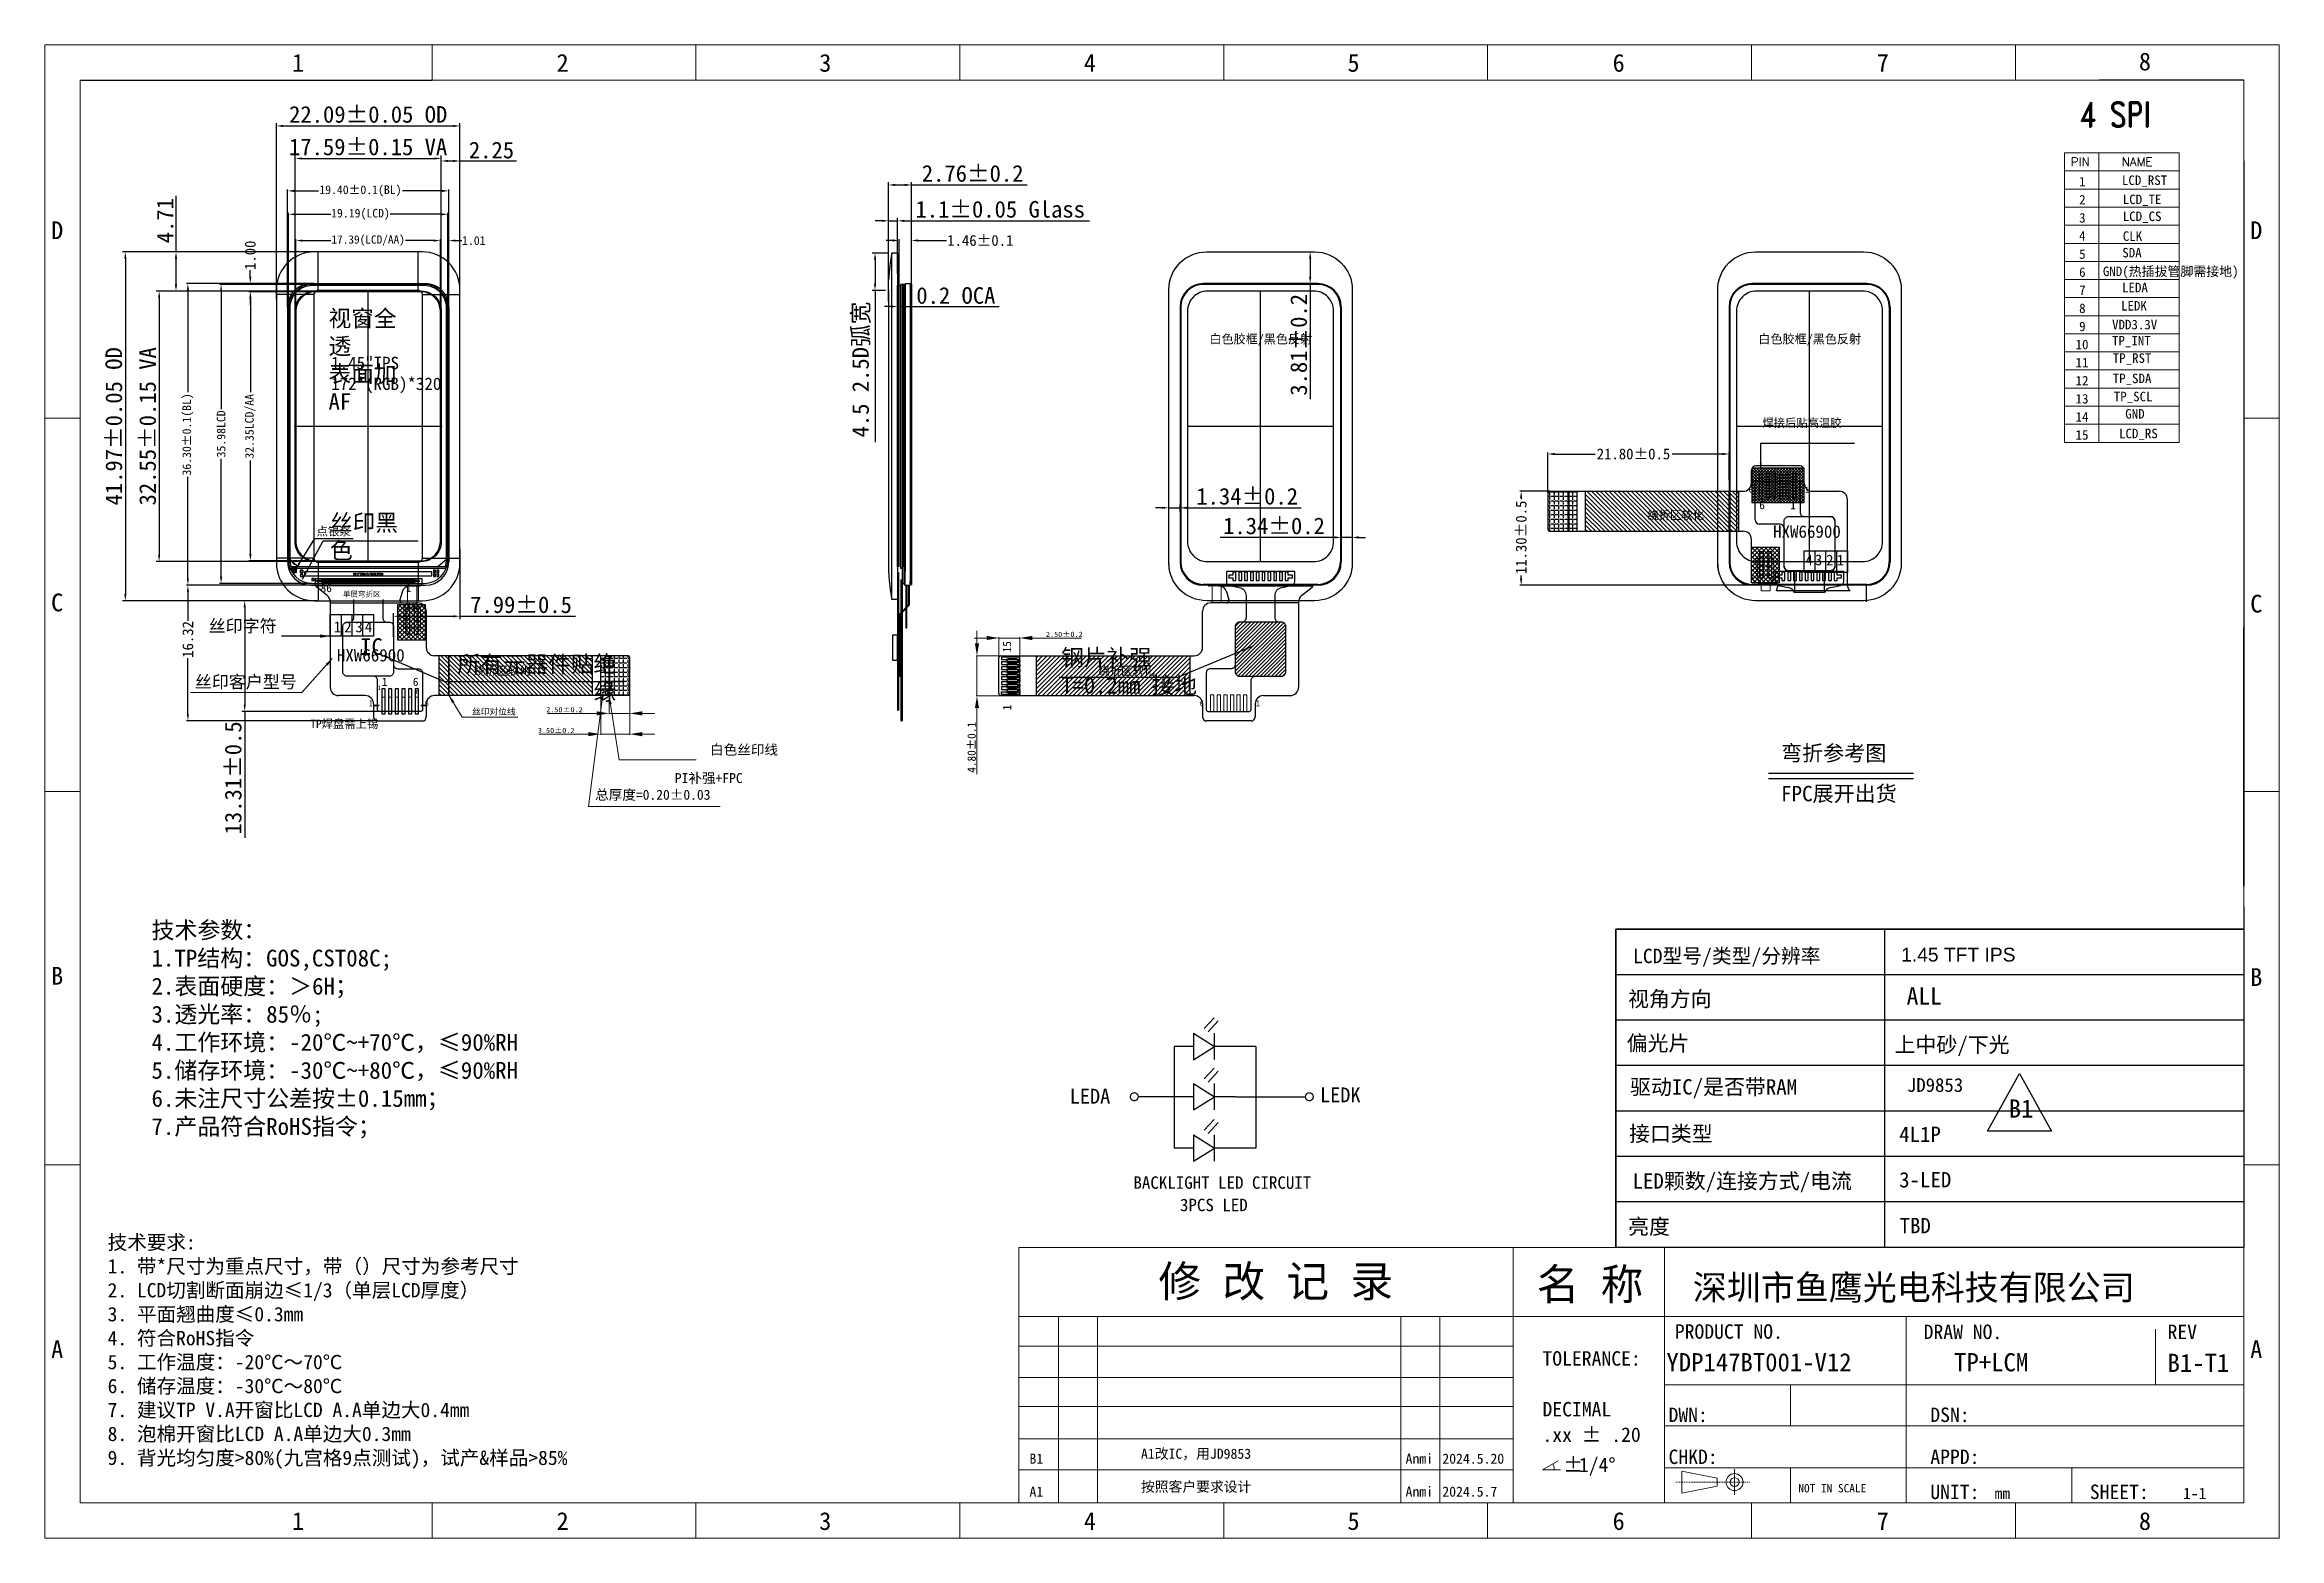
# Model space of a CAD drawing. Header units: inches. Extents: x 153 to 1143, y -4327 to -277.
# Drawn here: x 874.2 to 1143.3, y -456.7 to -277 of the extents above; entities that cross this region are included whole.
import ezdxf
from ezdxf.enums import TextEntityAlignment as Align

# ---------------------------------------------------------------- set-up
doc = ezdxf.new("R2010")
doc.units = ezdxf.units.IN
doc.header["$MEASUREMENT"] = 0
doc.linetypes.add('ACISOTGB', pattern=[9, 4, -1, 1, -1, 1, -1])
doc.linetypes.add('CENTER', pattern=[0.6, 0.375, -0.075, 0.075, -0.075])
for name, color, linetype in [('', 7, 'Continuous'), ('5剖面线层', 2, 'Continuous'), ('COVER LENS', 6, 'Continuous'), ('dim', 4, 'Continuous'), ('DIM_06', 6, 'Continuous'), ('dimension', 3, 'Continuous'), ('din', 6, 'Continuous'), ('FPC', 50, 'Continuous'), ('GATE.drawing', 3, 'Continuous'), ('ITO.drawing', 6, 'Continuous'), ('LAYOUT.drawing', 3, 'Continuous'), ('LENS', 5, 'Continuous'), ('OUTLINE.drawing', 5, 'Continuous'), ('需修改处', 1, 'Continuous')]:
    doc.layers.add(name, color=color, linetype=linetype)
for name, color, linetype, lineweight in [('BLU', 2, 'Continuous', 5), ('CoverLens', 6, 'Continuous', 13), ('图框', 7, 'Continuous', 25)]:
    doc.layers.add(name, color=color, linetype=linetype, lineweight=lineweight)
doc.styles.add('NOTE', font='ROMANS.shx', dxfattribs={"width": 0.8, "bigfont": 'EXTFONT.shx'})
doc.styles.add('RD', font='ROMAND.shx', dxfattribs={"width": 0.8})
doc.styles.get("Standard").update_dxf_attribs({"font": 'txt', "bigfont": 'gbcbig.shx'})
doc.styles.add('STYLE1', font='SimSun.ttf')
doc.styles.add('TITLE', font='arial.ttf')
doc.styles.add('WMF-新細明體2', font='txt')
doc.styles.add('宋', font='SimSun.ttf', dxfattribs={"height": 2})
doc.styles.add('宋体', font='SimSun.ttf')
doc.styles.add('文字', font='SimSun.ttf')
doc.styles.add('新宋体', font='NSimSun.ttf', dxfattribs={"oblique": 5})
doc.styles.add('汉字', font='SimSun.ttf')
doc.dimstyles.new('ISO-25$0', dxfattribs={"dimscale": 0.5, "dimtxt": 2, "dimasz": 3, "dimexe": 0.2, "dimexo": 0.1, "dimgap": 0.2, "dimtad": 1, "dimzin": 1, "dimdsep": 46, "dimtxsty": 'Standard', "dimcen": 2.5, "dimclrd": 3, "dimclre": 3, "dimclrt": 3, "dimadec": 0, "dimazin": 0, "dimtfac": 1, "dimtmove": 0, "dimatfit": 0, "dimfxl": 0.8, "dimlwd": 13, "dimlwe": 13, "dimarcsym": 0})
doc.dimstyles.new('ISO-25$7', dxfattribs={"dimscale": 0.5, "dimtxt": 2.5, "dimasz": 2, "dimexe": 0.65, "dimexo": 0, "dimtad": 0, "dimdsep": 46, "dimtxsty": 'TITLE', "dimcen": 1.6, "dimclrd": 7, "dimclre": 73, "dimclrt": 7, "dimazin": 0, "dimtfac": 1, "dimtofl": 0, "dimtmove": 0, "dimatfit": 0, "dimfxl": 1, "dimtolj": 1, "dimlwd": 9, "dimlwe": 9, "dimarcsym": 0})
doc.dimstyles.get("Standard").update_dxf_attribs({"dimtxt": 0.18, "dimasz": 0.18, "dimexe": 0.18, "dimexo": 0.0625, "dimgap": 0.09, "dimtad": 0, "dimtih": 1, "dimtoh": 1, "dimdec": 4, "dimzin": 0, "dimdsep": 46, "dimtxsty": 'Standard', "dimcen": 0.09, "dimadec": 0, "dimazin": 0, "dimtfac": 1, "dimtdec": 4, "dimtofl": 0, "dimtmove": 0, "dimatfit": 3, "dimfxl": 1, "dimtolj": 1, "dimtzin": 0, "dimarcsym": 0})
doc.dimstyles.new('STANDARD$7', dxfattribs={"dimtxt": 1.5, "dimasz": 1.25, "dimexe": 0.25, "dimexo": 0.25, "dimgap": 0.25, "dimtad": 0, "dimzin": 0, "dimdsep": 46, "dimtxsty": 'NOTE', "dimcen": 0.5, "dimclrd": 256, "dimclre": 5, "dimclrt": 256, "dimazin": 0, "dimtfac": 1, "dimtmove": 0, "dimatfit": 1, "dimfxl": 1, "dimtolj": 1, "dimtzin": 0, "dimarcsym": 1})
doc.dimstyles.new('YH', dxfattribs={"dimtxt": 1.2, "dimasz": 0.8, "dimexe": 0.35, "dimexo": 0.35, "dimgap": 0.3, "dimtad": 1, "dimzin": 9, "dimdsep": 46, "dimtxsty": '宋体', "dimcen": 0, "dimazin": 2, "dimtfac": 1, "dimtmove": 0, "dimatfit": 3, "dimfxl": 1, "dimarcsym": 0})
pattern_1 = [(45, (-342.711534, -1038.217596), (-0.01767766953, 0.01767766953), []), (45, (-342.693856, -1038.217596), (-0.01767766953, 0.01767766953), [0.0125, -0.00625])]

msp = doc.modelspace()

# ---------------------------------------------------------------- texts
at = {"layer": '', "color": 7, "char_height": 1.5, "width": 16.40998}
for s, insert, attachment_point in [('{\\fSimSun|b0|i0|c134|p2;HXW66900}', (1082.312, -336.378), 7), ('{\\fSimSun|b0|i0|c134|p2;丝印字符}', (902.157, -346.206), 3), ('{\\fSimSun|b0|i0|c134|p2;HXW66900}', (917.57, -349.729), 3)]:
    msp.add_mtext(s, dxfattribs=dict(at, insert=insert, attachment_point=attachment_point))
at = {"layer": '', "color": 0, "char_height": 1.3, "width": 1.3}
for s, insert, attachment_point in [('{\\fSimSun|b0|i0|c134|p2;4}', (1087.104, -339.682), 9), ('{\\fSimSun|b0|i0|c134|p2;3}', (1088.238, -339.682), 9), ('{\\fSimSun|b0|i0|c134|p2;2}', (1089.591, -339.682), 9), ('{\\fSimSun|b0|i0|c134|p2;1}', (1090.859, -339.682), 9), ('{\\fSimSun|b0|i0|c134|p2;1}', (909.022, -346.424), 1), ('{\\fSimSun|b0|i0|c134|p2;2}', (910.29, -346.424), 1), ('{\\fSimSun|b0|i0|c134|p2;3}', (911.643, -346.424), 1), ('{\\fSimSun|b0|i0|c134|p2;4}', (912.777, -346.424), 1)]:
    msp.add_mtext(s, dxfattribs=dict(at, insert=insert, attachment_point=attachment_point))
at = {"layer": '', "color": 6, "char_height": 0.563, "width": 3.03771, "attachment_point": 3, "style": '新宋体'}
for s, insert in [('1', (914.72, -354.117)), ('6', (919.292, -354.593))]:
    msp.add_mtext(s, dxfattribs=dict(at, insert=insert))
at = {"lineweight": 0, "style": '宋体'}
for s, height, p in [('1', 2.139, (903.997, -280.274)), ('2', 2.139, (935.857, -280.274)), ('3', 2.139, (967.478, -280.274)), ('4', 2.139, (999.338, -280.274)), ('5', 2.139, (1031.079, -280.274)), ('6', 2.139, (1062.998, -280.274)), ('7', 2.139, (1094.799, -280.274)), ('8', 2.139, (1126.36, -280.106)), ('D', 2.139, (875.004, -300.418)), ('D', 2.139, (1139.763, -300.418)), ('C ', 2.1395, (875.004, -345.197)), ('C', 2.139, (1139.763, -345.347)), ('B', 2.139, (875.004, -390.127)), ('B', 2.139, (1139.763, -390.277)), ('A', 2.139, (875.004, -435.056)), ('PRODUCT NO.', 1.73911, (1070.486, -432.728)), ('DRAW NO.', 1.7391, (1100.443, -432.766)), ('REV', 1.7391, (1129.804, -432.766)), ('A', 2.139, (1139.758, -435.056)), ('TOLERANCE:', 1.7391, (1054.552, -435.967)), ('DECIMAL', 1.7391, (1054.552, -442.077)), ('DWN:', 1.7391, (1069.728, -442.748)), ('DSN:', 1.7391, (1101.248, -442.748)), ('.xx %%p .20', 1.73911, (1054.552, -445.137)), ('CHKD:', 1.7391, (1069.728, -447.802)), ('APPD:', 1.7391, (1101.248, -447.802)), ('%%p ', 1.7391, (1057.079, -448.748)), ('1/4%%D', 1.7391, (1058.941, -448.782)), ('UNIT:', 1.7391, (1101.248, -452.019)), ('mm', 1.3692, (1108.986, -452.019)), ('SHEET:', 1.7391, (1120.45, -452.019)), ('1-1', 1.3692, (1131.679, -452.019)), ('1', 2.139, (903.997, -455.734)), ('2', 2.139, (935.857, -455.734)), ('3', 2.139, (967.478, -455.734)), ('4', 2.139, (999.338, -455.734)), ('5', 2.139, (1031.079, -455.734)), ('6', 2.139, (1062.998, -455.734)), ('7', 2.139, (1094.799, -455.734)), ('8', 2.139, (1126.36, -455.734))]:
    msp.add_text(s, height=height, dxfattribs=at).set_placement(p)
at = {"color": 0, "linetype": 'Continuous', "style": '宋体'}
for s, height, rotation, p in [('LCD型号/类型/分辨率', 1.74345, 359.99988, (1076.738, -387.539)), ('视角方向', 1.8449, 359.99988, (1069.882, -392.761)), ('偏光片', 1.8449, 0.00012, (1068.46, -398.086)), ('驱动IC/是否带RAM', 1.84492, 0.00012, (1075.151, -403.34)), ('接口类型', 1.8449, 359.99988, (1070.011, -408.979)), ('LED颗数/连接方式/电流', 1.84492, 0.00012, (1078.606, -414.67)), ('亮度', 1.8449, 0.00024, (1067.378, -420.152))]:
    msp.add_text(s, height=height, rotation=rotation, dxfattribs=at).set_placement(p, align=Align.CENTER)
at = {"color": 4, "lineweight": -3, "style": '汉字'}
for s, p in [('LEDA', (997.637, -404.441, 0.002)), ('LEDK', (1027.769, -404.289, 0.002))]:
    msp.add_text(s, height=1.7939, dxfattribs=at).set_placement(p)
at = {"linetype": 'ByBlock', "lineweight": 0, "style": '宋体'}
for s, p in [('修 改 记 录', (1008.321, -427.697)), ('名 称', (1053.859, -428.057))]:
    msp.add_text(s, height=3.7674, dxfattribs=at).set_placement(p)
at = {"color": 7, "linetype": 'ByBlock', "lineweight": 0, "style": '宋体'}
msp.add_text('深圳市鱼鹰光电科技有限公司', height=3, dxfattribs=at).set_placement((1072.653, -428.057))
for s, insert, char_height, width, attachment_point in [('{\\fSimSun|b0|i0|c134|p2;焊接后贴高温胶}', (1081.024, -322.032), 1, 10.18574, 1), ('{\\fSimSun|b0|i0|c134|p2;绕折区软化}', (1073.994, -334.248), 1, 12.40901, 9), ('{\\fSimSun|b0|i0|c134|p2;点银浆}', (906.967, -335.08), 1, 9.22891, 1), ('{\\fSimSun|b0|i0|c134|p2;绕折区软化}', (925.888, -351.858), 1, 12.40901, 1), ('{\\fSimSun|b0|i0|c134|p2;绕折区软化}', (1007.902, -351.858), 1, 12.40901, 3), ('{\\fSimSun|b0|i0|c134|p2;弯折参考图}', (1083.278, -361.334), 1.8576, 211.91892, 1), ('{\\fSimSun|b0|i0|c134|p2;FPC展开出货}', (1083.278, -366.201), 1.8576, 211.91892, 1)]:
    msp.add_mtext(s, dxfattribs=dict(insert=insert, char_height=char_height, width=width, attachment_point=attachment_point))
at = {"color": 21, "char_height": 0.75, "width": 0.59498, "style": 'RD'}
for s, insert, attachment_point in [('{\\fSimSun|b0|i0|c134|p2;\\C0;6}', (1079.396, -330.935), 7), ('{\\fSimSun|b0|i0|c134|p2;\\C0;1}', (1086.151, -330.935), 7), ('{\\fSimSun|b0|i0|c134|p2;\\C0;1}', (913.73, -355.877), 3), ('{\\fSimSun|b0|i0|c134|p2;\\C0;6}', (920.485, -355.877), 3), ('{\\fSimSun|b0|i0|c134|p2;\\C0;6}', (1013.304, -355.877), 1), ('{\\fSimSun|b0|i0|c134|p2;\\C0;1}', (1020.059, -355.877), 1)]:
    msp.add_mtext(s, dxfattribs=dict(at, insert=insert, attachment_point=attachment_point))
at = {"color": 1, "char_height": 1, "width": 6.87795}
for s, insert, attachment_point in [('{\\fSimSun|b0|i0|c134|p2;6}', (1081.328, -332.918), 9), ('{\\fSimSun|b0|i0|c134|p2;1}', (1085.073, -332.918), 9), ('{\\fSimSun|b0|i0|c134|p2;1}', (914.808, -353.188), 1), ('{\\fSimSun|b0|i0|c134|p2;6}', (918.553, -353.188), 1)]:
    msp.add_mtext(s, dxfattribs=dict(at, insert=insert, attachment_point=attachment_point))
at = {"char_height": 1, "width": 16.39202, "attachment_point": 7, "rotation": 90, "style": '宋体'}
for s, insert in [('{\\C1;15}', (990.594, -350.151)), ('{\\C1;1}', (990.594, -357.115))]:
    msp.add_mtext(s, dxfattribs=dict(at, insert=insert))
at = {"color": 6, "insert": (914.392, -358.24), "char_height": 1, "width": 12.40901, "attachment_point": 3}
msp.add_mtext('{\\fSimSun|b0|i0|c134|p2;TP焊盘需上锡}', dxfattribs=at)
at = {"color": 7, "insert": (887.087, -382.537), "char_height": 2.02547, "width": 53.74839, "attachment_point": 1, "style": '宋体'}
msp.add_mtext('{\\fSimSun|b0|i0|c134|p54;技术参数}：\\P{\\fNSimSun|b0|i0|c134|p49;\\C256;1.TP结构：GOS\\fSimSun|b0|i0|c134|p2;,CST08C;\\P}2.表面硬度：＞6H；\\P3.透光率：85％;\\P4.工作环境：-20℃~+70℃，≤90%RH\\P5.储存环境：-30℃~+80℃，≤90%RH\\P6.未注尺寸公差按±0.15mm；\\P7.产品符合RoHS指令；', dxfattribs=at)
at = {"linetype": 'ByBlock', "lineweight": 0, "insert": (1085.357, -450.214), "char_height": 1.00214, "width": 11.42153, "attachment_point": 1, "style": '宋体'}
msp.add_mtext('NOT IN SCALE', dxfattribs=at)
at = {"color": 1, "style": '宋体'}
for tag, p in [('上中砂/下光', (1096.942, -398.269)), ('TBD', (1097.546, -420.035))]:
    msp.add_attdef(tag, p, '', height=1.846, dxfattribs=at)
for tag, p in [('4L1P', (1097.496, -409.05)), ('3-LED', (1097.496, -414.52))]:
    msp.add_attdef(tag, p, '', height=1.846, rotation=0, dxfattribs=at)
at = {"layer": 'BLU', "color": 0, "lineweight": 5, "style": '宋体'}
for s, p in [('K', (1081.063, -341.048)), ('A', (1082.093, -341.051))]:
    msp.add_text(s, height=0.407, rotation=180, dxfattribs=at).set_placement(p)
for s, p in [('A', (917.788, -344.936)), ('K', (918.818, -344.939))]:
    msp.add_text(s, height=0.407, dxfattribs=at).set_placement(p)
at = {"layer": 'dim', "lineweight": 5}
for s, p in [('PIN', (1118.146, -291.635)), ('NAME', (1124.278, -291.635))]:
    msp.add_text(s, height=1.0484, dxfattribs=at).set_placement(p)
for s, height, style, p in [('1', 1.142, 'WMF-新細明體2', (1119.163, -294.069)), ('LCD_RST', 1.142, '文字', (1124.32, -293.897)), ('2', 1.142, 'WMF-新細明體2', (1119.163, -296.246)), ('LCD_TE', 1.142, '文字', (1124.418, -296.203)), ('3', 1.142, 'WMF-新細明體2', (1119.163, -298.423)), ('LCD_CS', 1.142, '文字', (1124.418, -298.238)), ('4', 1.142, 'WMF-新細明體2', (1119.163, -300.6)), ('CLK', 1.142, '文字', (1124.418, -300.623)), ('5', 1.142, 'WMF-新細明體2', (1119.163, -302.777)), ('6', 1.142, 'WMF-新細明體2', (1119.163, -304.954)), ('GND(热插拔管脚需接地)', 1.14195, '文字', (1122.024, -304.858)), ('SDA', 1.142, '文字', (1124.36, -302.613)), ('7', 1.142, 'WMF-新細明體2', (1119.163, -307.13)), ('LEDA', 1.142, '文字', (1124.331, -306.81)), ('8', 1.142, 'WMF-新細明體2', (1119.163, -309.307)), ('LEDK', 1.142, '文字', (1124.206, -309.003)), ('9', 1.142, 'WMF-新細明體2', (1119.163, -311.484)), ('TP_INT', 1.142, '文字', (1123.123, -313.201)), ('VDD3.3V', 1.142, '文字', (1123.127, -311.264)), ('10', 1.142, 'WMF-新細明體2', (1118.735, -313.661)), ('11', 1.142, 'WMF-新細明體2', (1118.735, -315.838)), ('TP_RST', 1.142, '文字', (1123.205, -315.3)), ('12', 1.142, 'WMF-新細明體2', (1118.735, -318.015)), ('TP_SDA', 1.142, '文字', (1123.205, -317.745)), ('13', 1.142, 'WMF-新細明體2', (1118.735, -320.191)), ('TP_SCL', 1.142, '文字', (1123.335, -319.922)), ('14', 1.142, 'WMF-新細明體2', (1118.735, -322.368)), ('GND', 1.142, '文字', (1124.717, -322.008)), ('15', 1.142, 'WMF-新細明體2', (1118.735, -324.545)), ('LCD_RS', 1.142, '文字', (1123.967, -324.372))]:
    msp.add_text(s, height=height, dxfattribs=dict(at, style=style)).set_placement(p)
at = {"layer": 'dim', "lineweight": 5, "insert": (1119.164, -283.93), "char_height": 2.975, "attachment_point": 1, "style": 'RD'}
msp.add_mtext_dynamic_manual_height_columns('4 SPI', width=17.88878, gutter_width=7.5, heights=[0], dxfattribs=at)
at = {"layer": 'dim', "char_height": 2}
for s, insert, width, attachment_point in [('{\\fSimSun|b0|i0|c134|p2;\\C4;视窗全透\\P表面加AF}', (908.404, -308.949), 9.94447, 1), ('{\\fSimSun|b0|i0|c134|p2;丝印黑色}', (908.579, -333.529), 10.1738, 1), ('{\\fSimSun|b0|i0|c134|p2;钢片补强T=0.2mm 接地}', (996.62, -349.761), 17.126, 1), ('{\\fSimSun|b0|i0|c134|p2;所有元器件贴绝缘}', (943.027, -350.544), 19.75003, 3)]:
    msp.add_mtext(s, dxfattribs=dict(at, insert=insert, width=width, attachment_point=attachment_point))
at = {"layer": 'dim', "color": 0}
for s, insert, char_height, attachment_point in [('{\\fSimSun|b0|i0|c134|p2;丝印客户型号}', (892.305, -352.935), 1.5, 1), ('{\\fSimSun|b0|i0|c134|p2;丝印对位线}', (930.928, -356.895), 0.75, 3)]:
    msp.add_mtext(s, dxfattribs=dict(at, insert=insert, char_height=char_height, attachment_point=attachment_point))
at = {"layer": 'dim', "color": 3, "char_height": 1.2, "attachment_point": 1, "style": 'STYLE1'}
for s, insert in [('^I^I白色丝印线', (944.733, -361.251)), ('^I^IPI补强+FPC \\P总厚度{\\C1;=0.20%%P0.03}', (940.496, -364.671))]:
    msp.add_mtext(s, dxfattribs=dict(at, insert=insert))
at = {"layer": 'dim', "color": 1, "attachment_point": 1, "style": '宋'}
for s, insert, char_height, width in [('{\\fArial|b0|i0|c162|p32;1.\\fArial|b0|i0|c0|p32;45\\fArial|b0|i0|c162|p32; TFT \\fArial|b0|i0|c0|p32;IPS}', (1097.734, -385.681), 1.65749, 44.55347), ('ALL', (1098.397, -390.446), 2.0719, 40.58602)]:
    msp.add_mtext(s, dxfattribs=dict(at, insert=insert, char_height=char_height, width=width))
at = {"layer": 'dim', "color": 6, "insert": (1098.432, -401.368), "char_height": 1.6575, "width": 44.55347, "attachment_point": 1, "style": '宋'}
msp.add_mtext('JD9853', dxfattribs=at)
at = {"layer": 'dim', "lineweight": 0, "insert": (881.806, -420.262), "char_height": 1.72828, "width": 74.45796, "attachment_point": 1, "style": '宋体'}
msp.add_mtext('{\\C0;技术要求:\\P1. 带*尺寸为重点尺寸，带（）尺寸为参考尺寸\\P2. LCD切割断面崩边≤1/3（单层LCD厚度）\\P3. 平面翘曲度≤0.3mm\\P4. 符合RoHS指令\\P5. 工作温度：-20℃～70℃ \\P6. 储存温度：-30℃～80℃\\P7. 建议TP V.A开窗比LCD A.A单边大0.4mm\\P8. 泡棉开窗比LCD A.A单边大0.3mm\\P9. 背光均匀度>80%(九宫格9点测试)，试产&样品>85%}', dxfattribs=at)
at = {"layer": 'DIM_06', "color": 2, "insert": (905.644, -314.567), "char_height": 1.5, "attachment_point": 1}
msp.add_mtext_dynamic_manual_height_columns('\\pi3.077;{\\fSimSun|b0|i0|c134|p2;1.45"IPS\\P\\pi1.077;172*(RGB)*320} ', width=15.65418, gutter_width=0.898, heights=[0], dxfattribs=at)
at = {"layer": 'dimension', "color": 3, "lineweight": 0, "style": '宋体'}
for s, height, p in [('BACKLIGHT LED CIRCUIT', 1.49874, (1005.304, -414.688)), ('3PCS LED', 1.4987, (1010.908, -417.38))]:
    msp.add_text(s, height=height, dxfattribs=at).set_placement(p)
at = {"layer": 'FPC', "color": 7, "lineweight": 5, "style": '汉字'}
msp.add_text('单层弯折区', height=0.65, dxfattribs=at).set_placement((910.12, -343.45))
at = {"layer": 'LENS', "color": 4, "insert": (912.206, -348.442), "char_height": 2, "width": 2.58368, "attachment_point": 1}
msp.add_mtext('{\\fSimHei|b0|i0|c0|p49;\\C1;IC}', dxfattribs=at)
at = {"layer": '需修改处', "color": 6, "linetype": 'ByBlock', "lineweight": 0, "style": '宋体'}
for s, height, p in [('B1', 2.1845, (1110.68, -406.122)), ('TP+LCM', 2.1845, (1104.112, -436.645)), ('B1-T1', 2.1845, (1129.804, -436.725)), ('B1', 1.2171, (992.79, -447.765)), ('A1改IC，用JD9853', 1.21711, (1006.218, -447.169)), ('Anmi', 1.2171, (1038.066, -447.765)), ('2024.5.20', 1.2171, (1042.493, -447.765))]:
    msp.add_text(s, height=height, dxfattribs=at).set_placement(p)
at = {"layer": '需修改处', "color": 6, "linetype": 'ByBlock', "lineweight": 0, "true_color": 0xff00ff, "style": '宋体'}
msp.add_text('YDP147BT001-V12', height=2.18453, dxfattribs=at).set_placement((1069.476, -436.645))
at = {"layer": '需修改处', "linetype": 'ByBlock', "lineweight": 0, "style": '宋体'}
for s, p in [('A1', (992.79, -451.733)), ('按照客户要求设计', (1006.218, -451.137)), ('Anmi', (1038.066, -451.733)), ('2024.5.7', (1042.493, -451.733))]:
    msp.add_text(s, height=1.2171, dxfattribs=at).set_placement(p)

# ---------------------------------------------------------------- blocks, each defined once
blk = doc.blocks.new('*D40')
at = {"color": 3, "lineweight": -2, "transparency": 16777216}
for p, q in [((906.37, -342.06), (891.29, -342.06)), ((891.47, -342.86), (891.47, -346.33)), ((891.47, -357.58), (891.47, -350.83)), ((914.33, -358.38), (891.29, -358.38))]:
    blk.add_line(p, q, dxfattribs=at)
at = {"color": 3, "transparency": 16777216}
for points in [[(891.34, -342.86), (891.6, -342.86), (891.47, -342.06)], [(891.34, -357.58), (891.6, -357.58), (891.47, -358.38)]]:
    blk.add_solid(points, dxfattribs=at)
at = {"layer": 'Defpoints', "color": 0, "transparency": 16777216}
for p in [(906.43, -342.06), (891.47, -358.38), (914.39, -358.38)]:
    blk.add_point(p, dxfattribs=at)
at = {"color": 3, "transparency": 16777216, "insert": (891.47, -348.58), "char_height": 1.3, "attachment_point": 5, "rotation": 90, "style": '宋体'}
blk.add_mtext('\\A1;16.32', dxfattribs=at)
blk = doc.blocks.new('*D41')
at = {"color": 3, "lineweight": -2, "transparency": 16777216}
for p, q in [((903.47, -308.61), (903.47, -294.43)), ((904.27, -294.61), (907.19, -294.61)), ((922.07, -294.61), (917.29, -294.61)), ((922.87, -308.97), (922.87, -294.43))]:
    blk.add_line(p, q, dxfattribs=at)
at = {"color": 3, "transparency": 16777216}
for points in [[(904.27, -294.48), (904.27, -294.74), (903.47, -294.61)], [(922.07, -294.48), (922.07, -294.74), (922.87, -294.61)]]:
    blk.add_solid(points, dxfattribs=at)
at = {"layer": 'Defpoints', "color": 0, "transparency": 16777216}
for p in [(922.87, -294.61), (903.47, -308.67), (922.87, -309.04)]:
    blk.add_point(p, dxfattribs=at)
at = {"color": 3, "transparency": 16777216, "insert": (912.24, -294.61), "char_height": 1.3, "attachment_point": 5, "style": '宋体'}
blk.add_mtext('\\A1;{\\H0.8x;19.40%%P0.1(BL)}', dxfattribs=at)
blk = doc.blocks.new('*D42')
at = {"color": 3, "lineweight": -2, "transparency": 16777216}
for p, q in [((903.58, -308.65), (903.58, -297.25)), ((904.38, -297.43), (908.68, -297.43)), ((921.97, -297.43), (915.81, -297.43)), ((922.77, -309), (922.77, -297.25))]:
    blk.add_line(p, q, dxfattribs=at)
at = {"color": 3, "transparency": 16777216}
for points in [[(904.38, -297.3), (904.38, -297.56), (903.58, -297.43)], [(921.97, -297.3), (921.97, -297.56), (922.77, -297.43)]]:
    blk.add_solid(points, dxfattribs=at)
at = {"layer": 'Defpoints', "color": 0, "transparency": 16777216}
for p in [(922.77, -297.43), (903.58, -308.71), (922.77, -309.06)]:
    blk.add_point(p, dxfattribs=at)
at = {"color": 3, "transparency": 16777216, "insert": (912.25, -297.43), "char_height": 1.3, "attachment_point": 5, "style": '宋体'}
blk.add_mtext('\\A1;{\\H0.8x;19.19(LCD)}', dxfattribs=at)
blk = doc.blocks.new('*D43')
at = {"color": 3, "lineweight": -2, "transparency": 16777216}
for p, q in [((906.65, -305.76), (891.29, -305.76)), ((891.47, -306.56), (891.47, -318.82)), ((891.47, -341.26), (891.47, -329)), ((906.37, -342.06), (891.29, -342.06))]:
    blk.add_line(p, q, dxfattribs=at)
at = {"color": 3, "transparency": 16777216}
for points in [[(891.34, -306.56), (891.6, -306.56), (891.47, -305.76)], [(891.34, -341.26), (891.6, -341.26), (891.47, -342.06)]]:
    blk.add_solid(points, dxfattribs=at)
at = {"layer": 'Defpoints', "color": 0, "transparency": 16777216}
for p in [(906.72, -305.76), (891.47, -342.06), (906.43, -342.06)]:
    blk.add_point(p, dxfattribs=at)
at = {"color": 3, "transparency": 16777216, "insert": (891.47, -323.91), "char_height": 1.3, "attachment_point": 5, "rotation": 90, "style": '宋体'}
blk.add_mtext('\\A1;{\\H0.8x;36.30%%P0.1(BL)}', dxfattribs=at)
blk = doc.blocks.new('*D44')
at = {"color": 3, "lineweight": -2, "transparency": 16777216}
for p, q in [((906.41, -305.86), (895.29, -305.86)), ((895.47, -306.66), (895.47, -320.86)), ((895.47, -341.04), (895.47, -326.85)), ((906.37, -341.84), (895.29, -341.84))]:
    blk.add_line(p, q, dxfattribs=at)
at = {"color": 3, "transparency": 16777216}
for points in [[(895.34, -306.66), (895.6, -306.66), (895.47, -305.86)], [(895.34, -341.04), (895.6, -341.04), (895.47, -341.84)]]:
    blk.add_solid(points, dxfattribs=at)
at = {"layer": 'Defpoints', "color": 0, "transparency": 16777216}
for p in [(906.47, -305.86), (895.47, -341.84), (906.43, -341.84)]:
    blk.add_point(p, dxfattribs=at)
at = {"color": 3, "transparency": 16777216, "insert": (895.47, -323.85), "char_height": 1.3, "attachment_point": 5, "rotation": 90, "style": '宋体'}
blk.add_mtext('\\A1;{\\H0.8x;35.98LCD}', dxfattribs=at)
blk = doc.blocks.new('*D45')
at = {"color": 3, "lineweight": -2, "transparency": 16777216}
for p, q in [((906.78, -306.76), (898.82, -306.76)), ((899, -307.56), (899, -318.82)), ((899, -338.31), (899, -327.06)), ((906.72, -339.11), (898.82, -339.11))]:
    blk.add_line(p, q, dxfattribs=at)
at = {"color": 3, "transparency": 16777216}
for points in [[(898.86, -307.56), (899.13, -307.56), (899, -306.76)], [(898.86, -338.31), (899.13, -338.31), (899, -339.11)]]:
    blk.add_solid(points, dxfattribs=at)
at = {"layer": 'Defpoints', "color": 0, "transparency": 16777216}
for p in [(906.85, -306.76), (899, -339.11), (906.78, -339.11)]:
    blk.add_point(p, dxfattribs=at)
at = {"color": 3, "transparency": 16777216, "insert": (899, -322.94), "char_height": 1.3, "attachment_point": 5, "rotation": 90, "style": '宋体'}
blk.add_mtext('\\A1;{\\H0.8x;32.35LCD/AA}', dxfattribs=at)
blk = doc.blocks.new('*D46')
at = {"color": 3, "lineweight": -2, "transparency": 16777216}
for p, q in [((921.07, -300.59), (920.27, -300.59)), ((921.87, -309), (921.87, -300.41)), ((922.87, -308.97), (922.87, -300.41)), ((923.67, -300.59), (924.47, -300.59))]:
    blk.add_line(p, q, dxfattribs=at)
at = {"color": 3, "transparency": 16777216}
for points in [[(921.07, -300.46), (921.07, -300.72), (921.87, -300.59)], [(923.67, -300.46), (923.67, -300.72), (922.87, -300.59)]]:
    blk.add_solid(points, dxfattribs=at)
at = {"layer": 'Defpoints', "color": 0, "transparency": 16777216}
for p in [(922.87, -300.59), (921.87, -309.06), (922.87, -309.04)]:
    blk.add_point(p, dxfattribs=at)
at = {"color": 3, "transparency": 16777216, "insert": (925.89, -300.59), "char_height": 1.3, "attachment_point": 5, "style": '宋体'}
blk.add_mtext('\\A1;{\\H0.8x;1.01}', dxfattribs=at)
blk = doc.blocks.new('*D47')
at = {"color": 3, "lineweight": -2, "transparency": 16777216}
for p, q in [((906.42, -305.76), (898.8, -305.76)), ((898.98, -304.96), (898.98, -304.16)), ((906.78, -306.76), (898.8, -306.76)), ((898.98, -307.56), (898.98, -308.36))]:
    blk.add_line(p, q, dxfattribs=at)
at = {"color": 3, "transparency": 16777216}
for points in [[(898.85, -304.96), (899.11, -304.96), (898.98, -305.76)], [(898.85, -307.56), (899.11, -307.56), (898.98, -306.76)]]:
    blk.add_solid(points, dxfattribs=at)
at = {"layer": 'Defpoints', "color": 0, "transparency": 16777216}
for p in [(898.98, -305.76), (906.49, -305.76), (906.85, -306.76)]:
    blk.add_point(p, dxfattribs=at)
at = {"color": 3, "transparency": 16777216, "insert": (898.98, -302.36), "char_height": 1.3, "attachment_point": 5, "rotation": 90, "style": '宋体'}
blk.add_mtext('\\A1;1.00', dxfattribs=at)
blk = doc.blocks.new('*D48')
at = {"color": 3, "lineweight": -2, "transparency": 16777216}
for p, q in [((976.32, -300.58), (975.52, -300.58)), ((977.12, -305.95), (977.12, -300.4)), ((978.58, -305.8), (978.58, -300.4)), ((979.38, -300.58), (982.79, -300.58))]:
    blk.add_line(p, q, dxfattribs=at)
at = {"color": 3, "transparency": 16777216}
for points in [[(976.32, -300.44), (976.32, -300.71), (977.12, -300.58)], [(979.38, -300.44), (979.38, -300.71), (978.58, -300.58)]]:
    blk.add_solid(points, dxfattribs=at)
at = {"layer": 'Defpoints', "color": 0, "transparency": 16777216}
for p in [(978.58, -300.58), (977.12, -306.01), (978.58, -305.86)]:
    blk.add_point(p, dxfattribs=at)
at = {"color": 3, "transparency": 16777216, "insert": (986.87, -300.58), "char_height": 1.3, "attachment_point": 5, "style": '宋体'}
blk.add_mtext('\\A1;1.46%%P0.1', dxfattribs=at)
blk = doc.blocks.new('*D49')
at = {"color": 3, "lineweight": -2, "transparency": 16777216}
for p, q in [((1055.21, -330.9), (1055.21, -326.09)), ((1056.01, -326.27), (1060.88, -326.27)), ((1076.21, -326.27), (1070.15, -326.27)), ((1077.01, -329.41), (1077.01, -326.09))]:
    blk.add_line(p, q, dxfattribs=at)
at = {"color": 3, "transparency": 16777216}
for points in [[(1056.01, -326.14), (1056.01, -326.41), (1055.21, -326.27)], [(1076.21, -326.14), (1076.21, -326.41), (1077.01, -326.27)]]:
    blk.add_solid(points, dxfattribs=at)
at = {"layer": 'Defpoints', "color": 0, "transparency": 16777216}
for p in [(1077.01, -326.27), (1077.01, -329.47), (1055.21, -330.96)]:
    blk.add_point(p, dxfattribs=at)
at = {"color": 3, "transparency": 16777216, "insert": (1065.51, -326.27), "char_height": 1.3, "attachment_point": 5, "style": '宋体'}
blk.add_mtext('\\A1;21.80%%P0.5', dxfattribs=at)
blk = doc.blocks.new('*D50')
at = {"color": 3, "lineweight": -2, "transparency": 16777216}
for p, q in [((1055.45, -330.76), (1051.81, -330.76)), ((1051.99, -331.56), (1051.99, -331.72)), ((1051.99, -341.26), (1051.99, -340.87)), ((1079.83, -342.06), (1051.81, -342.06))]:
    blk.add_line(p, q, dxfattribs=at)
at = {"color": 3, "transparency": 16777216}
for points in [[(1051.85, -331.56), (1052.12, -331.56), (1051.99, -330.76)], [(1051.85, -341.26), (1052.12, -341.26), (1051.99, -342.06)]]:
    blk.add_solid(points, dxfattribs=at)
at = {"layer": 'Defpoints', "color": 0, "transparency": 16777216}
for p in [(1055.52, -330.76), (1051.99, -342.06), (1079.89, -342.06)]:
    blk.add_point(p, dxfattribs=at)
at = {"color": 3, "transparency": 16777216, "insert": (1051.99, -336.3), "char_height": 1.3, "attachment_point": 5, "rotation": 90, "style": '宋体'}
blk.add_mtext('\\A1;11.30%%P0.5', dxfattribs=at)
blk = doc.blocks.new('et_pad')
at = {"layer": 'GATE.drawing', "color": 3}
blk.add_lwpolyline([(-0.125, -0.15), (0.125, -0.15), (0.125, 0.15), (-0.125, 0.15), (-0.125, -0.15)], close=True, dxfattribs=at)
blk = doc.blocks.new('plg_left')
at = {"layer": 'OUTLINE.drawing'}
blk.add_lwpolyline([(0.07863, 1.57643), (0.32863, 1.57643), (0.32863, 1.87643), (0.07863, 1.87643), (0.07863, 1.57643)], close=True, dxfattribs=at)
for p in [(0.20363, 1.72643), (0.20363, 1.27643)]:
    blk.add_blockref('et_pad', p)
at = {"rotation": 90}
blk.add_blockref('et_pad', (1.56653, 0.77143), dxfattribs=at)
blk = doc.blocks.new('plg_right')
at = {"row_count": 2, "column_count": 2, "row_spacing": 0.45, "column_spacing": 0.4}
blk.add_blockref('et_pad', (-0.04479, -0.06656), dxfattribs=at)
blk = doc.blocks.new('A$C1F9D72D8')
at = {"layer": '5剖面线层'}
h = blk.add_hatch(color=3, dxfattribs=at)
h.dxf.hatch_style = 1
h.paths.add_polyline_path([(-9.24452, -17.076), (-9.24222, -17.08161), (-9.23907, -17.08927), (-9.2359, -17.09689), (-9.23268, -17.10455), (-9.22948, -17.11211), (-9.22621, -17.11977), (-9.22291, -17.12745), (-9.21964, -17.13497), (-9.21632, -17.14256), (-9.21298, -17.15014), (-9.20962, -17.15767), (-9.20619, -17.1653), (-9.20278, -17.17284), (-9.19935, -17.18037), (-9.19589, -17.18791), (-9.19242, -17.19538), (-9.18891, -17.20289), (-9.18538, -17.21038), (-9.18183, -17.21786), (-9.17823, -17.22537), (-9.17464, -17.23283), (-9.17101, -17.24028), (-9.16739, -17.24769), (-9.16001, -17.26257), (-9.1563, -17.26997), (-9.15257, -17.27736), (-9.14882, -17.28471), (-9.14504, -17.29208), (-9.14125, -17.29941), (-9.13741, -17.30678), (-9.13352, -17.31418), (-9.12966, -17.32151), (-9.1258, -17.32875), (-9.1219, -17.33602), (-9.11794, -17.34334), (-9.11396, -17.35065), (-9.10998, -17.35791), (-9.10597, -17.36516), (-9.10193, -17.37243), (-9.0979, -17.37963), (-9.09385, -17.3868), (-9.08976, -17.394), (-9.08566, -17.40116), (-9.0815, -17.40836), (-9.0773, -17.41559), (-9.07312, -17.42275), (-9.06893, -17.42985), (-9.06471, -17.43697), (-9.06047, -17.44408), (-9.05622, -17.45115), (-9.05191, -17.45826), (-9.04759, -17.46534), (-9.04328, -17.47236), (-9.0389, -17.47944), (-9.03451, -17.48649), (-9.03013, -17.49348), (-9.02573, -17.50045), (-9.02124, -17.50751), (-9.01676, -17.51451), (-9.0123, -17.52144), (-9.00782, -17.52837), (-9.00327, -17.53533), (-8.99874, -17.54222), (-8.99415, -17.54915), (-8.98955, -17.55608), (-8.98496, -17.56292), (-8.98031, -17.56982), (-8.97611, -17.576), (-8.6275, -17.576), (-8.6275, -17.076)])
at = {"layer": '', "color": 1, "linetype": 'ACISOTGB', "ltscale": 0.1}
for p, q in [((0, -16.176), (0, 16.176)), ((-8.6946, 0), (8.6946, 0))]:
    blk.add_line(p, q, dxfattribs=at)
at = {"layer": '', "color": 4}
blk.add_lwpolyline([(-7.6775, -18.006), (7.6775, -18.006), (7.6775, -17.493), (-7.6775, -17.493)], close=True, dxfattribs=at)
at = {"layer": '', "color": 6}
for points in [[(-5.56, -18.806), (-5.49, -18.806), (-5.49, -18.406), (-5.56, -18.406)], [(-5.43, -18.806), (-5.36, -18.806), (-5.36, -18.406), (-5.43, -18.406)], [(-5.3, -18.806), (-5.23, -18.806), (-5.23, -18.406), (-5.3, -18.406)], [(-5.17, -18.806), (-5.1, -18.806), (-5.1, -18.406), (-5.17, -18.406)], [(-5.04, -18.806), (-4.97, -18.806), (-4.97, -18.406), (-5.04, -18.406)], [(-4.91, -18.806), (-4.84, -18.806), (-4.84, -18.406), (-4.91, -18.406)], [(-4.78, -18.806), (-4.71, -18.806), (-4.71, -18.406), (-4.78, -18.406)], [(-4.65, -18.806), (-4.58, -18.806), (-4.58, -18.406), (-4.65, -18.406)], [(-4.52, -18.806), (-4.45, -18.806), (-4.45, -18.406), (-4.52, -18.406)], [(-4.39, -18.806), (-4.32, -18.806), (-4.32, -18.406), (-4.39, -18.406)], [(-4.26, -18.806), (-4.19, -18.806), (-4.19, -18.406), (-4.26, -18.406)], [(-4.13, -18.806), (-4.06, -18.806), (-4.06, -18.406), (-4.13, -18.406)], [(-4, -18.806), (-3.93, -18.806), (-3.93, -18.406), (-4, -18.406)], [(-3.87, -18.806), (-3.8, -18.806), (-3.8, -18.406), (-3.87, -18.406)], [(-3.74, -18.806), (-3.67, -18.806), (-3.67, -18.406), (-3.74, -18.406)], [(-3.61, -18.806), (-3.54, -18.806), (-3.54, -18.406), (-3.61, -18.406)], [(-3.48, -18.806), (-3.41, -18.806), (-3.41, -18.406), (-3.48, -18.406)], [(-3.35, -18.806), (-3.28, -18.806), (-3.28, -18.406), (-3.35, -18.406)], [(-3.22, -18.806), (-3.15, -18.806), (-3.15, -18.406), (-3.22, -18.406)], [(-3.09, -18.806), (-3.02, -18.806), (-3.02, -18.406), (-3.09, -18.406)], [(-2.96, -18.806), (-2.89, -18.806), (-2.89, -18.406), (-2.96, -18.406)], [(-2.83, -18.806), (-2.76, -18.806), (-2.76, -18.406), (-2.83, -18.406)], [(-2.7, -18.806), (-2.63, -18.806), (-2.63, -18.406), (-2.7, -18.406)], [(-2.57, -18.806), (-2.5, -18.806), (-2.5, -18.406), (-2.57, -18.406)], [(-2.44, -18.806), (-2.37, -18.806), (-2.37, -18.406), (-2.44, -18.406)], [(-2.31, -18.806), (-2.24, -18.806), (-2.24, -18.406), (-2.31, -18.406)], [(-2.18, -18.806), (-2.11, -18.806), (-2.11, -18.406), (-2.18, -18.406)], [(-2.05, -18.806), (-1.98, -18.806), (-1.98, -18.406), (-2.05, -18.406)], [(-1.92, -18.806), (-1.85, -18.806), (-1.85, -18.406), (-1.92, -18.406)], [(-1.79, -18.806), (-1.72, -18.806), (-1.72, -18.406), (-1.79, -18.406)], [(-1.66, -18.806), (-1.59, -18.806), (-1.59, -18.406), (-1.66, -18.406)], [(-1.53, -18.806), (-1.46, -18.806), (-1.46, -18.406), (-1.53, -18.406)], [(-1.4, -18.806), (-1.33, -18.806), (-1.33, -18.406), (-1.4, -18.406)], [(-1.27, -18.806), (-1.2, -18.806), (-1.2, -18.406), (-1.27, -18.406)], [(-1.14, -18.806), (-1.07, -18.806), (-1.07, -18.406), (-1.14, -18.406)], [(-1.01, -18.806), (-0.94, -18.806), (-0.94, -18.406), (-1.01, -18.406)], [(-0.88, -18.806), (-0.81, -18.806), (-0.81, -18.406), (-0.88, -18.406)], [(-0.75, -18.806), (-0.68, -18.806), (-0.68, -18.406), (-0.75, -18.406)], [(-0.62, -18.806), (-0.55, -18.806), (-0.55, -18.406), (-0.62, -18.406)], [(-0.49, -18.806), (-0.42, -18.806), (-0.42, -18.406), (-0.49, -18.406)], [(-0.36, -18.806), (-0.29, -18.806), (-0.29, -18.406), (-0.36, -18.406)], [(-0.23, -18.806), (-0.16, -18.806), (-0.16, -18.406), (-0.23, -18.406)], [(-0.1, -18.806), (-0.03, -18.806), (-0.03, -18.406), (-0.1, -18.406)], [(0.03, -18.806), (0.1, -18.806), (0.1, -18.406), (0.03, -18.406)], [(0.16, -18.806), (0.23, -18.806), (0.23, -18.406), (0.16, -18.406)], [(0.29, -18.806), (0.36, -18.806), (0.36, -18.406), (0.29, -18.406)], [(0.42, -18.806), (0.49, -18.806), (0.49, -18.406), (0.42, -18.406)], [(0.55, -18.806), (0.62, -18.806), (0.62, -18.406), (0.55, -18.406)], [(0.68, -18.806), (0.75, -18.806), (0.75, -18.406), (0.68, -18.406)], [(0.81, -18.806), (0.88, -18.806), (0.88, -18.406), (0.81, -18.406)], [(0.94, -18.806), (1.01, -18.806), (1.01, -18.406), (0.94, -18.406)], [(1.07, -18.806), (1.14, -18.806), (1.14, -18.406), (1.07, -18.406)], [(1.2, -18.806), (1.27, -18.806), (1.27, -18.406), (1.2, -18.406)], [(1.33, -18.806), (1.4, -18.806), (1.4, -18.406), (1.33, -18.406)], [(1.46, -18.806), (1.53, -18.806), (1.53, -18.406), (1.46, -18.406)], [(1.59, -18.806), (1.66, -18.806), (1.66, -18.406), (1.59, -18.406)], [(1.72, -18.806), (1.79, -18.806), (1.79, -18.406), (1.72, -18.406)], [(1.85, -18.806), (1.92, -18.806), (1.92, -18.406), (1.85, -18.406)], [(1.98, -18.806), (2.05, -18.806), (2.05, -18.406), (1.98, -18.406)], [(2.11, -18.806), (2.18, -18.806), (2.18, -18.406), (2.11, -18.406)], [(2.24, -18.806), (2.31, -18.806), (2.31, -18.406), (2.24, -18.406)], [(2.37, -18.806), (2.44, -18.806), (2.44, -18.406), (2.37, -18.406)], [(2.5, -18.806), (2.57, -18.806), (2.57, -18.406), (2.5, -18.406)], [(2.63, -18.806), (2.7, -18.806), (2.7, -18.406), (2.63, -18.406)], [(2.76, -18.806), (2.83, -18.806), (2.83, -18.406), (2.76, -18.406)], [(2.89, -18.806), (2.96, -18.806), (2.96, -18.406), (2.89, -18.406)], [(3.02, -18.806), (3.09, -18.806), (3.09, -18.406), (3.02, -18.406)], [(3.15, -18.806), (3.22, -18.806), (3.22, -18.406), (3.15, -18.406)], [(3.28, -18.806), (3.35, -18.806), (3.35, -18.406), (3.28, -18.406)], [(3.41, -18.806), (3.48, -18.806), (3.48, -18.406), (3.41, -18.406)], [(3.54, -18.806), (3.61, -18.806), (3.61, -18.406), (3.54, -18.406)], [(3.67, -18.806), (3.74, -18.806), (3.74, -18.406), (3.67, -18.406)], [(3.8, -18.806), (3.87, -18.806), (3.87, -18.406), (3.8, -18.406)], [(3.93, -18.806), (4, -18.806), (4, -18.406), (3.93, -18.406)], [(4.06, -18.806), (4.13, -18.806), (4.13, -18.406), (4.06, -18.406)], [(4.19, -18.806), (4.26, -18.806), (4.26, -18.406), (4.19, -18.406)], [(4.32, -18.806), (4.39, -18.806), (4.39, -18.406), (4.32, -18.406)], [(4.45, -18.806), (4.52, -18.806), (4.52, -18.406), (4.45, -18.406)], [(4.58, -18.806), (4.65, -18.806), (4.65, -18.406), (4.58, -18.406)], [(4.71, -18.806), (4.78, -18.806), (4.78, -18.406), (4.71, -18.406)], [(4.84, -18.806), (4.91, -18.806), (4.91, -18.406), (4.84, -18.406)], [(4.97, -18.806), (5.04, -18.806), (5.04, -18.406), (4.97, -18.406)], [(5.1, -18.806), (5.17, -18.806), (5.17, -18.406), (5.1, -18.406)], [(5.23, -18.806), (5.3, -18.806), (5.3, -18.406), (5.23, -18.406)], [(5.36, -18.806), (5.43, -18.806), (5.43, -18.406), (5.36, -18.406)], [(5.49, -18.806), (5.56, -18.806), (5.56, -18.406), (5.49, -18.406)]]:
    blk.add_lwpolyline(points, close=True, dxfattribs=at)
at = {"color": 6}
blk.add_lwpolyline([(-8.1275, -17.326), (-7.8775, -17.326), (-7.8775, -17.626), (-8.1275, -17.626)], close=True, dxfattribs=at)
at = {"layer": 'GATE.drawing', "color": 3}
blk.add_lwpolyline([(-9.24452, -17.076), (-9.24222, -17.08161), (-9.23907, -17.08927), (-9.2359, -17.09689), (-9.23268, -17.10455), (-9.22948, -17.11211), (-9.22621, -17.11977), (-9.22291, -17.12745), (-9.21964, -17.13497), (-9.21632, -17.14256), (-9.21298, -17.15014), (-9.20962, -17.15767), (-9.20619, -17.1653), (-9.20278, -17.17284), (-9.19935, -17.18037), (-9.19589, -17.18791), (-9.19242, -17.19538), (-9.18891, -17.20289), (-9.18538, -17.21038), (-9.18183, -17.21786), (-9.17823, -17.22537), (-9.17464, -17.23283), (-9.17101, -17.24028), (-9.16739, -17.24769), (-9.16001, -17.26257), (-9.1563, -17.26997), (-9.15257, -17.27736), (-9.14882, -17.28471), (-9.14504, -17.29208), (-9.14125, -17.29941), (-9.13741, -17.30678), (-9.13352, -17.31418), (-9.12966, -17.32151), (-9.1258, -17.32875), (-9.1219, -17.33602), (-9.11794, -17.34334), (-9.11396, -17.35065), (-9.10998, -17.35791), (-9.10597, -17.36516), (-9.10193, -17.37243), (-9.0979, -17.37963), (-9.09385, -17.3868), (-9.08976, -17.394), (-9.08566, -17.40116), (-9.0815, -17.40836), (-9.0773, -17.41559), (-9.07312, -17.42275), (-9.06893, -17.42985), (-9.06471, -17.43697), (-9.06047, -17.44408), (-9.05622, -17.45115), (-9.05191, -17.45826), (-9.04759, -17.46534), (-9.04328, -17.47236), (-9.0389, -17.47944), (-9.03451, -17.48649), (-9.03013, -17.49348), (-9.02573, -17.50045), (-9.02124, -17.50751), (-9.01676, -17.51451), (-9.0123, -17.52144), (-9.00782, -17.52837), (-9.00327, -17.53533), (-8.99874, -17.54222), (-8.99415, -17.54915), (-8.98955, -17.55608), (-8.98496, -17.56292), (-8.98031, -17.56982), (-8.97611, -17.576), (-8.6275, -17.576), (-8.6275, -17.076), (-9.24452, -17.076)], close=True, dxfattribs=at)
at = {"layer": 'ITO.drawing', "color": 3}
blk.add_lwpolyline([(-8.72523, -17.076), (-9.24337, -17.0788), (-9.24452, -17.076), (-9.24222, -17.08161), (-9.23907, -17.08927), (-9.2359, -17.09689), (-9.23268, -17.10455), (-9.22948, -17.11211), (-9.22621, -17.11977), (-9.22291, -17.12745), (-9.21964, -17.13497), (-9.21632, -17.14256), (-9.21298, -17.15014), (-9.20962, -17.15767), (-9.20619, -17.1653), (-9.20278, -17.17284), (-9.19935, -17.18037), (-9.19589, -17.18791), (-9.19242, -17.19538), (-9.18891, -17.20289), (-9.18538, -17.21038), (-9.18183, -17.21786), (-9.17823, -17.22537), (-9.17464, -17.23283), (-9.17101, -17.24028), (-9.16739, -17.24769), (-9.16001, -17.26257), (-9.1563, -17.26997), (-9.15257, -17.27736), (-9.14882, -17.28471), (-9.14504, -17.29208), (-9.14125, -17.29941), (-9.13741, -17.30678), (-9.13352, -17.31418), (-9.12966, -17.32151), (-9.1258, -17.32875), (-9.1219, -17.33602), (-9.11794, -17.34334), (-9.11396, -17.35065), (-9.10998, -17.35791), (-9.10597, -17.36516), (-9.10193, -17.37243), (-9.0979, -17.37963), (-9.09385, -17.3868), (-9.08976, -17.394), (-9.08566, -17.40116), (-9.0815, -17.40836), (-9.0773, -17.41559), (-9.07312, -17.42275), (-9.06893, -17.42985), (-9.06471, -17.43697), (-9.06047, -17.44408), (-9.05622, -17.45115), (-9.05191, -17.45826), (-9.04759, -17.46534), (-9.04328, -17.47236), (-9.0389, -17.47944), (-9.03451, -17.48649), (-9.03013, -17.49348), (-9.02573, -17.50045), (-9.02124, -17.50751), (-9.01676, -17.51451), (-9.0123, -17.52144), (-9.00782, -17.52837), (-9.00327, -17.53533), (-8.99874, -17.54222), (-8.99415, -17.54915), (-8.98955, -17.55608), (-8.98496, -17.56292), (-8.98031, -17.56982), (-8.97611, -17.576), (-8.6275, -17.576), (-8.6275, -17.076), (-8.72523, -17.076)], close=True, dxfattribs=at)
at = {"layer": 'LAYOUT.drawing', "color": 6}
for p, q in [((6.7446, 17.076), (-6.7446, 17.076)), ((6.7446, 17.076), (-6.7446, 17.076)), ((-9.5946, 14.226), (-9.5946, -16.056)), ((-9.5946, 14.226), (-9.5946, -16.056)), ((9.5946, -16.056), (9.5946, 14.226)), ((9.5946, -16.056), (9.5946, 14.226)), ((-9.40582, -17.076), (9.40582, -17.076)), ((-6.7446, -18.906), (6.7446, -18.906))]:
    blk.add_line(p, q, dxfattribs=at)
for centre, start, end in [((-6.7446, 14.226), 90, 180), ((6.7446, 14.226), 0, 90), ((-6.7446, -16.056), 180, 270), ((6.7446, -16.056), 270, 0)]:
    blk.add_arc(centre, 2.85, start, end, dxfattribs=at)
at = {"layer": 'OUTLINE.drawing', "color": 6}
for p, q in [((6.3946, 16.176), (-6.3946, 16.176)), ((-8.6946, 13.876), (-8.6946, -13.876)), ((8.6946, -13.876), (8.6946, 13.876)), ((-6.3946, -16.176), (6.3946, -16.176))]:
    blk.add_line(p, q, dxfattribs=at)
for points in [[(-5.96, -18.456), (-6.06, -18.456), (-6.06, -18.556), (-6.16, -18.556), (-6.16, -18.656), (-6.06, -18.656), (-6.06, -18.756), (-5.96, -18.756), (-5.96, -18.656), (-5.56, -18.656), (-5.56, -18.556), (-5.96, -18.556), (-5.96, -18.456)], [(5.96, -18.456), (6.06, -18.456), (6.06, -18.556), (6.16, -18.556), (6.16, -18.656), (6.06, -18.656), (6.06, -18.756), (5.96, -18.756), (5.96, -18.656), (5.56, -18.656), (5.56, -18.556), (5.96, -18.556), (5.96, -18.456)]]:
    blk.add_lwpolyline(points, close=True, dxfattribs=at)
for centre, start, end in [((-6.3946, 13.876), 90, 180), ((6.3946, 13.876), 0, 90), ((-6.3946, -13.876), 180, 270), ((6.3946, -13.876), 270, 0)]:
    blk.add_arc(centre, 2.3, start, end, dxfattribs=at)
at = {"color": 6}
for name, p in [('plg_left', (-8.20613, -19.20243)), ('plg_right', (8.04729, -17.85944))]:
    blk.add_blockref(name, p, dxfattribs=at)
at = {"layer": '', "color": 0, "char_height": 1, "width": 0.3898545, "attachment_point": 1}
for s, insert in [('{\\fSimSun|b0|i0|c134|p2;86}', (-5.73296, -18.95543)), ('{\\fSimSun|b0|i0|c134|p2;1}', (4.53408, -18.95543))]:
    blk.add_mtext(s, dxfattribs=dict(at, insert=insert))
at = {"color": 0, "linetype": 'Continuous', "insert": (-9.05519, -17.17798), "char_height": 0.2, "attachment_point": 1}
blk.add_mtext('{\\fMicrosoft YaHei|b0|i0|c134|p34;Ag}', dxfattribs=at)
at = {"color": 6, "linetype": 'Continuous', "attachment_point": 1}
for s, insert, char_height in [('\\fMicrosoft YaHei|b0|i0|c134|p0;VCOM', (-8.28665, -17.86192), 0.13), ('\\fMicrosoft YaHei|b0|i0|c134|p0;GE', (-8.11239, -17.40701), 0.13), ('\\fMicrosoft YaHei|b0|i0|c134|p0;sw', (-6.74904, -18.35009), 0.13), ('{\\C1;STV7789V3/}GC9307N', (-1.80792, -17.65838), 0.25), ('\\fMicrosoft YaHei|b0|i0|c134|p0;GO', (7.8775, -17.43243), 0.13), ('\\fMicrosoft YaHei|b0|i0|c134|p0;DR', (7.89102, -17.86605), 0.13), ('\\fMicrosoft YaHei|b0|i0|c134|p0;DG', (8.2775, -17.42756), 0.13), ('\\fMicrosoft YaHei|b0|i0|c134|p0;DB', (8.29419, -17.85954), 0.13)]:
    blk.add_mtext(s, dxfattribs=dict(at, insert=insert, char_height=char_height))
blk = doc.blocks.new('*D51')
at = {"color": 3, "lineweight": -2, "transparency": 16777216}
for p, q in [((904.48, -309.7), (904.48, -300.41)), ((905.28, -300.59), (908.67, -300.59)), ((921.07, -300.59), (917.67, -300.59)), ((921.87, -309.7), (921.87, -300.41))]:
    blk.add_line(p, q, dxfattribs=at)
at = {"color": 3, "transparency": 16777216}
for points in [[(905.28, -300.46), (905.28, -300.72), (904.48, -300.59)], [(921.07, -300.46), (921.07, -300.72), (921.87, -300.59)]]:
    blk.add_solid(points, dxfattribs=at)
at = {"layer": 'Defpoints', "color": 0, "transparency": 16777216}
for p in [(921.87, -300.59), (904.48, -309.77), (921.87, -309.77)]:
    blk.add_point(p, dxfattribs=at)
at = {"color": 3, "transparency": 16777216, "insert": (913.17, -300.59), "char_height": 1.3, "attachment_point": 5, "style": '宋体'}
blk.add_mtext('\\A1;{\\H0.7692x;17.39(LCD/AA)}', dxfattribs=at)
blk = doc.blocks.new('A$C39B32D12')
at = {"layer": 'BLU', "color": 0, "lineweight": 5}
for p, q in [((-0.64, 2.59), (-0.51, 2.74)), ((-0.3, 3.06), (-0.3, 5.13)), ((0.8, 3.06), (0.8, 5.13)), ((1.14, 2.59), (0.91, 2.74)), ((-0.75, 2.27), (-0.75, 0)), ((-0.45, 1.2), (-0.45, 2)), ((-0.45, 2), (-0.05, 2)), ((-0.45, 0.9), (-0.45, 0.15)), ((-0.05, 2), (-0.05, 1.2)), ((-0.05, 0.9), (-0.05, 0.15)), ((0.55, 2), (0.95, 2)), ((0.55, 1), (0.55, 2)), ((0.55, 0.15), (0.55, 0.7)), ((0.88, 0), (1.25, 0)), ((0.95, 2), (0.95, 1)), ((0.95, 0.7), (0.95, 0.15)), ((1.25, 2.27), (1.25, 0)), ((-0.75, 0), (-0.38, 0))]:
    blk.add_line(p, q, dxfattribs=at)
at = {"layer": 'BLU', "color": 0, "lineweight": 5, "ltscale": 2}
blk.add_lwpolyline([(0.63, 0), (-0.12, 0)], dxfattribs=at)
at = {"layer": 'BLU', "color": 0, "lineweight": 5}
for centre in [(-0.25, 1.05), (0.75, 0.85)]:
    blk.add_circle(centre, 0.125, dxfattribs=at)
for centre, radius, start, end in [((-0.91, 3.24), 0.64, 308.8034, 343.364), ((1.3, 3.06), 0.5, 180, 219.1539), ((-0.25, 2.27), 0.5, 140.8461, 180), ((-0.25, 1.05), 0.25, 143.1301, 216.8699), ((-0.25, 0), 0.25, 143.1301, 180), ((-0.25, 0), 0.125, 0, 180), ((-0.25, 1.05), 0.25, 323.1301, 36.8699), ((-0.25, 0), 0.25, 0, 36.8699), ((0.75, 0.85), 0.25, 143.1301, 216.8699), ((0.75, 0), 0.25, 143.1301, 180), ((0.75, 0), 0.125, 0, 180), ((0.75, 0.85), 0.25, 323.1301, 36.8699), ((0.75, 0), 0.25, 0, 36.8699), ((0.75, 2.27), 0.5, 0, 39.1539)]:
    blk.add_arc(centre, radius, start, end, dxfattribs=at)
at = {"layer": 'BLU', "color": 0, "lineweight": 5, "style": '宋体'}
for s, p in [('A', (-0.36, 2.26)), ('K', (0.26, 2.25))]:
    blk.add_text(s, height=0.694, dxfattribs=at).set_placement(p)
blk = doc.blocks.new('A$C644366BB')
at = {"color": 0}
for p, q in [((-6.9, 17.175), (6.9, 17.175)), ((-9.7, 14.375), (-9.7, -16.325)), ((9.7, 14.375), (9.7, -16.325)), ((-6.9, -19.125), (6.9, -19.125))]:
    blk.add_line(p, q, dxfattribs=at)
at = {"color": 1}
for p, q in [((0, -16.375), (0, 16.375)), ((-8.9, 0), (8.9, 0))]:
    blk.add_line(p, q, dxfattribs=at)
at = {"color": 0}
for centre, start, end in [((-6.9, 14.375), 90, 180), ((6.9, 14.375), 0, 90), ((-6.9, -16.325), 180, 270), ((6.9, -16.325), 270, 0)]:
    blk.add_arc(centre, 2.8, start, end, dxfattribs=at)
blk = doc.blocks.new('A$C45091238')
at = {"color": 0}
for p, q in [((6.9, 0.1), (-6.9, 0.1)), ((-9.7, -2.7), (-9.7, -33.4)), ((9.7, -2.7), (9.7, -33.4)), ((6.9, -36.2), (-6.9, -36.2))]:
    blk.add_line(p, q, dxfattribs=at)
at = {"color": 251}
blk.add_line((6.9, -36.1), (-6.9, -36.1), dxfattribs=at)
at = {"color": 0}
for centre, start, end in [((-6.9, -2.7), 90, 180), ((6.9, -2.7), 0, 90), ((-6.9, -33.4), 180, 270), ((6.9, -33.4), 270, 0)]:
    blk.add_arc(centre, 2.8, start, end, dxfattribs=at)
at = {"color": 251}
blk.add_arc((-6.9, -33.4), 2.7, 180, 270, dxfattribs=at)
at = {"layer": 'dim', "color": 251}
for p, q in [((6.9, 0), (-6.9, 0)), ((-9.6, -2.7), (-9.6, -33.4)), ((9.6, -2.7), (9.6, -33.4))]:
    blk.add_line(p, q, dxfattribs=at)
for centre, start, end in [((-6.9, -2.7), 90, 180), ((6.9, -2.7), 0, 90), ((6.9, -33.4), 270, 0)]:
    blk.add_arc(centre, 2.7, start, end, dxfattribs=at)
at = {"layer": '图框', "color": 0, "style": '宋体'}
blk.add_text('白色胶框/黑色反射', height=1.066, dxfattribs=at).set_placement((-6.16, -7.11))
blk = doc.blocks.new('A$C6E5D1AD4')
at = {"layer": 'dim'}
h = blk.add_hatch(dxfattribs=at)
h.set_pattern_fill('ANSI33', color=0, scale=0.1, style=0)
h.set_pattern_definition(pattern_1)
h.paths.add_polyline_path([(0.3, -0.6), (0.35, -0.6), (0.35, -0.1), (0.3, -0.1)])
h = blk.add_hatch(dxfattribs=at)
h.set_pattern_fill('ANSI33', color=0, scale=0.1, style=0)
h.set_pattern_definition(pattern_1)
h.paths.add_polyline_path([(0.3, -36.2), (0.35, -36.2), (0.35, -35.7), (0.3, -35.7)])
at = {"color": 0}
for p, q in [((-0.3, 0), (-0.3, -34.29)), ((-0.3, 0), (0.3, 0)), ((0.3, 0), (0.3, -36.3)), ((0.35, -0.1), (0.35, -36.2)), ((0.45, -0.1), (0.45, -36.2)), ((-0.3, -34.29), (-0.35, -34.99)), ((-0.35, -34.99), (-0.35, -36.3)), ((-0.35, -36.3), (0.3, -36.3))]:
    blk.add_line(p, q, dxfattribs=at)
at = {"color": 5}
for p, q in [((-0.36, -0.05), (-0.36, -34.29)), ((-0.36, -34.29), (-0.41, -34.99)), ((-0.41, -34.99), (-0.41, -36.25)), ((-0.35, -36.25), (-0.41, -36.25))]:
    blk.add_line(p, q, dxfattribs=at)
at = {"layer": 'dim', "color": 5}
blk.add_line((-0.3, -0.05), (-0.36, -0.05), dxfattribs=at)
at = {"layer": 'dim', "color": 0}
for p, q in [((0.3, -0.1), (0.45, -0.1)), ((0.3, -0.6), (0.35, -0.6)), ((-0.42, -34.75), (-0.44, -34.99)), ((-0.42, -34.75), (-0.39, -34.75)), ((-0.44, -34.99), (-0.44, -36.25)), ((-0.41, -36.25), (-0.44, -36.25)), ((-0.22, -36.3), (-0.22, -41.43)), ((-0.09, -41.43), (-0.09, -36.3)), ((0.3, -35.7), (0.35, -35.7)), ((0.3, -36.2), (0.45, -36.2)), ((-0.22, -41.43), (-0.09, -41.43))]:
    blk.add_line(p, q, dxfattribs=at)
blk = doc.blocks.new('*D36')
at = {"layer": 'Defpoints', "color": 0, "transparency": 16777216}
for p in [(941.17, -355.34), (944.67, -355.15), (944.67, -359.98)]:
    blk.add_point(p, dxfattribs=at)
at = {"layer": 'dim', "color": 3, "lineweight": 13, "transparency": 16777216}
for p, q in [((941.17, -355.39), (941.17, -360.08)), ((944.67, -355.2), (944.67, -360.08)), ((939.67, -359.98), (933.75, -359.98)), ((944.67, -359.98), (941.17, -359.98)), ((946.17, -359.98), (947.67, -359.98))]:
    blk.add_line(p, q, dxfattribs=at)
at = {"layer": 'dim', "color": 3, "transparency": 16777216}
for points in [[(939.67, -359.73), (939.67, -360.23), (941.17, -359.98)], [(946.17, -359.73), (946.17, -360.23), (944.67, -359.98)]]:
    blk.add_solid(points, dxfattribs=at)
at = {"layer": 'dim', "color": 3, "transparency": 16777216, "insert": (935.81, -359.54), "char_height": 1, "attachment_point": 5, "style": '宋体'}
blk.add_mtext('{\\H0.625x;3.50%%P0.2}', dxfattribs=at)
blk = doc.blocks.new('*D37')
at = {"layer": 'Defpoints', "color": 0, "transparency": 16777216}
for p in [(942.17, -355.34), (944.67, -355.15), (944.67, -357.48)]:
    blk.add_point(p, dxfattribs=at)
at = {"layer": 'dim', "color": 3, "lineweight": 13, "transparency": 16777216}
for p, q in [((940.67, -357.48), (934.75, -357.48)), ((942.17, -355.39), (942.17, -357.58)), ((944.67, -357.48), (942.17, -357.48)), ((944.67, -355.2), (944.67, -357.58)), ((946.17, -357.48), (947.67, -357.48))]:
    blk.add_line(p, q, dxfattribs=at)
at = {"layer": 'dim', "color": 3, "transparency": 16777216}
for points in [[(940.67, -357.23), (940.67, -357.73), (942.17, -357.48)], [(946.17, -357.23), (946.17, -357.73), (944.67, -357.48)]]:
    blk.add_solid(points, dxfattribs=at)
at = {"layer": 'dim', "color": 3, "transparency": 16777216, "insert": (936.81, -357.04), "char_height": 1, "attachment_point": 5, "style": '宋体'}
blk.add_mtext('{\\H0.625x;2.50%%P0.2}', dxfattribs=at)
blk = doc.blocks.new('*D38')
at = {"layer": 'Defpoints', "color": 0, "transparency": 16777216}
for p in [(986.47, -350.55), (990.59, -350.55), (990.59, -355.35)]:
    blk.add_point(p, dxfattribs=at)
at = {"layer": 'dim', "color": 3, "lineweight": 13, "transparency": 16777216}
for p, q in [((986.47, -349.05), (986.47, -347.55)), ((990.54, -350.55), (986.37, -350.55)), ((986.47, -350.55), (986.47, -355.35)), ((990.54, -355.35), (986.37, -355.35)), ((986.47, -356.85), (986.47, -364.79))]:
    blk.add_line(p, q, dxfattribs=at)
at = {"layer": 'dim', "color": 3, "transparency": 16777216}
for points in [[(986.22, -349.05), (986.72, -349.05), (986.47, -350.55)], [(986.22, -356.85), (986.72, -356.85), (986.47, -355.35)]]:
    blk.add_solid(points, dxfattribs=at)
at = {"layer": 'dim', "color": 3, "transparency": 16777216, "insert": (985.83, -361.57), "char_height": 1, "attachment_point": 5, "rotation": 90, "style": '宋体'}
blk.add_mtext('4.80%%P0.1', dxfattribs=at)
blk = doc.blocks.new('*D39')
at = {"layer": 'Defpoints', "color": 0, "transparency": 16777216}
for p in [(991.62, -348.41), (989.12, -350.75), (991.62, -350.7)]:
    blk.add_point(p, dxfattribs=at)
at = {"layer": 'dim', "color": 3, "lineweight": 13, "transparency": 16777216}
for p, q in [((987.62, -348.41), (986.12, -348.41)), ((989.12, -350.7), (989.12, -348.31)), ((989.12, -348.41), (991.62, -348.41)), ((991.62, -350.65), (991.62, -348.31)), ((993.12, -348.41), (999.04, -348.41))]:
    blk.add_line(p, q, dxfattribs=at)
at = {"layer": 'dim', "color": 3, "transparency": 16777216}
for points in [[(987.62, -348.16), (987.62, -348.66), (989.12, -348.41)], [(993.12, -348.16), (993.12, -348.66), (991.62, -348.41)]]:
    blk.add_solid(points, dxfattribs=at)
at = {"layer": 'dim', "color": 3, "transparency": 16777216, "insert": (996.98, -347.97), "char_height": 1, "attachment_point": 5, "style": '宋体'}
blk.add_mtext('{\\H0.625x;2.50%%P0.2}', dxfattribs=at)
blk = doc.blocks.new('*D52')
at = {"layer": 'Defpoints', "color": 0, "transparency": 16777216}
for p in [(921.97, -290.71), (904.38, -309.33), (921.97, -309.66)]:
    blk.add_point(p, dxfattribs=at)
at = {"layer": 'dim', "color": 0, "lineweight": -2, "transparency": 16777216}
for p, q in [((904.38, -308.98), (904.38, -290.36)), ((921.97, -309.31), (921.97, -290.36)), ((905.18, -290.71), (921.17, -290.71))]:
    blk.add_line(p, q, dxfattribs=at)
at = {"layer": 'dim', "color": 0, "transparency": 16777216}
for points in [[(905.18, -290.58), (905.18, -290.84), (904.38, -290.71)], [(921.17, -290.58), (921.17, -290.84), (921.97, -290.71)]]:
    blk.add_solid(points, dxfattribs=at)
at = {"layer": 'dim', "color": 0, "transparency": 16777216, "insert": (913.17, -289.33), "char_height": 2, "attachment_point": 5, "style": '宋体'}
blk.add_mtext('17.59%%P0.15 VA', dxfattribs=at)
blk = doc.blocks.new('*D53')
at = {"layer": 'Defpoints', "color": 0, "transparency": 16777216}
for p in [(924.22, -286.8), (902.13, -307.98), (924.22, -307.84)]:
    blk.add_point(p, dxfattribs=at)
at = {"layer": 'dim', "color": 0, "lineweight": -2, "transparency": 16777216}
for p, q in [((902.13, -307.63), (902.13, -286.45)), ((902.93, -286.8), (923.42, -286.8)), ((924.22, -307.49), (924.22, -286.45))]:
    blk.add_line(p, q, dxfattribs=at)
at = {"layer": 'dim', "color": 0, "transparency": 16777216}
for points in [[(902.93, -286.66), (902.93, -286.93), (902.13, -286.8)], [(923.42, -286.66), (923.42, -286.93), (924.22, -286.8)]]:
    blk.add_solid(points, dxfattribs=at)
at = {"layer": 'dim', "color": 0, "transparency": 16777216, "insert": (913.18, -285.42), "char_height": 2, "attachment_point": 5, "style": '宋体'}
blk.add_mtext('22.09%%P0.05 OD', dxfattribs=at)
blk = doc.blocks.new('*D54')
at = {"layer": 'Defpoints', "color": 0, "transparency": 16777216}
for p in [(907.5, -306.66), (888.01, -339.21), (907.6, -339.21)]:
    blk.add_point(p, dxfattribs=at)
at = {"layer": 'dim', "color": 0, "lineweight": -2, "transparency": 16777216}
for p, q in [((907.15, -306.66), (887.66, -306.66)), ((888.01, -307.46), (888.01, -338.41)), ((907.25, -339.21), (887.66, -339.21))]:
    blk.add_line(p, q, dxfattribs=at)
at = {"layer": 'dim', "color": 0, "transparency": 16777216}
for points in [[(887.88, -307.46), (888.14, -307.46), (888.01, -306.66)], [(887.88, -338.41), (888.14, -338.41), (888.01, -339.21)]]:
    blk.add_solid(points, dxfattribs=at)
at = {"layer": 'dim', "color": 0, "transparency": 16777216, "insert": (886.63, -322.94), "char_height": 2, "attachment_point": 5, "rotation": 90, "style": '宋体'}
blk.add_mtext('32.55%%P0.15 VA', dxfattribs=at)
blk = doc.blocks.new('*D55')
at = {"layer": 'Defpoints', "color": 0, "transparency": 16777216}
for p in [(907.44, -301.95), (883.94, -343.92), (907.4, -343.92)]:
    blk.add_point(p, dxfattribs=at)
at = {"layer": 'dim', "color": 0, "lineweight": -2, "transparency": 16777216}
for p, q in [((907.09, -301.95), (883.59, -301.95)), ((883.94, -302.75), (883.94, -343.12)), ((907.05, -343.92), (883.59, -343.92))]:
    blk.add_line(p, q, dxfattribs=at)
at = {"layer": 'dim', "color": 0, "transparency": 16777216}
for points in [[(883.81, -302.75), (884.07, -302.75), (883.94, -301.95)], [(883.81, -343.12), (884.07, -343.12), (883.94, -343.92)]]:
    blk.add_solid(points, dxfattribs=at)
at = {"layer": 'dim', "color": 0, "transparency": 16777216, "insert": (882.56, -322.94), "char_height": 2, "attachment_point": 5, "rotation": 90, "style": '宋体'}
blk.add_mtext('41.97%%P0.05 OD', dxfattribs=at)
blk = doc.blocks.new('*D56')
at = {"layer": 'Defpoints', "color": 0, "transparency": 16777216}
for p in [(924.22, -291.01), (924.22, -307.84), (921.97, -309.66)]:
    blk.add_point(p, dxfattribs=at)
at = {"layer": 'dim', "color": 0, "lineweight": -2, "transparency": 16777216}
for p, q in [((921.97, -309.31), (921.97, -290.66)), ((922.77, -291.01), (923.42, -291.01)), ((924.22, -307.49), (924.22, -290.66)), ((924.22, -291.01), (931.02, -291.01))]:
    blk.add_line(p, q, dxfattribs=at)
at = {"layer": 'dim', "color": 0, "transparency": 16777216}
for points in [[(922.77, -290.88), (922.77, -291.14), (921.97, -291.01)], [(923.42, -290.88), (923.42, -291.14), (924.22, -291.01)]]:
    blk.add_solid(points, dxfattribs=at)
at = {"layer": 'dim', "color": 0, "transparency": 16777216, "insert": (928.02, -289.71), "char_height": 2, "attachment_point": 5, "style": '宋体'}
blk.add_mtext('2.25', dxfattribs=at)
blk = doc.blocks.new('*D57')
at = {"layer": 'Defpoints', "color": 0, "transparency": 16777216}
for p in [(890.04, -301.95), (907.44, -301.95), (907.5, -306.66)]:
    blk.add_point(p, dxfattribs=at)
at = {"layer": 'dim', "color": 0, "lineweight": -2, "transparency": 16777216}
for p, q in [((890.04, -301.95), (890.04, -295.22)), ((907.09, -301.95), (889.69, -301.95)), ((890.04, -305.86), (890.04, -302.75)), ((907.15, -306.66), (889.69, -306.66))]:
    blk.add_line(p, q, dxfattribs=at)
at = {"layer": 'dim', "color": 0, "transparency": 16777216}
for points in [[(889.9, -302.75), (890.17, -302.75), (890.04, -301.95)], [(889.9, -305.86), (890.17, -305.86), (890.04, -306.66)]]:
    blk.add_solid(points, dxfattribs=at)
at = {"layer": 'dim', "color": 0, "transparency": 16777216, "insert": (888.74, -298.19), "char_height": 2, "attachment_point": 5, "rotation": 90, "style": '宋体'}
blk.add_mtext('4.71', dxfattribs=at)
blk = doc.blocks.new('*D58')
at = {"layer": 'Defpoints', "color": 0, "transparency": 16777216}
for p in [(907.4, -343.92), (898.31, -357.24), (914.71, -357.24)]:
    blk.add_point(p, dxfattribs=at)
at = {"layer": 'dim', "color": 0, "lineweight": -2, "transparency": 16777216}
for p, q in [((907.05, -343.92), (897.96, -343.92)), ((898.31, -344.72), (898.31, -356.44)), ((914.36, -357.24), (897.96, -357.24)), ((898.31, -357.24), (898.31, -372.44))]:
    blk.add_line(p, q, dxfattribs=at)
at = {"layer": 'dim', "color": 0, "transparency": 16777216}
for points in [[(898.18, -344.72), (898.44, -344.72), (898.31, -343.92)], [(898.18, -356.44), (898.44, -356.44), (898.31, -357.24)]]:
    blk.add_solid(points, dxfattribs=at)
at = {"layer": 'dim', "color": 0, "transparency": 16777216, "insert": (896.93, -365.24), "char_height": 2, "attachment_point": 5, "rotation": 90, "style": '宋体'}
blk.add_mtext('13.31%%P0.5', dxfattribs=at)
blk = doc.blocks.new('*D59')
at = {"layer": 'Defpoints', "color": 0, "transparency": 16777216}
for p in [(924.22, -337.38), (924.22, -345.79), (916.23, -348.67)]:
    blk.add_point(p, dxfattribs=at)
at = {"layer": 'dim', "color": 0, "lineweight": -2, "transparency": 16777216}
for p, q in [((924.22, -337.73), (924.22, -346.14)), ((916.23, -348.32), (916.23, -345.44)), ((917.03, -345.79), (923.42, -345.79)), ((924.22, -345.79), (938.13, -345.79))]:
    blk.add_line(p, q, dxfattribs=at)
at = {"layer": 'dim', "color": 0, "transparency": 16777216}
for points in [[(917.03, -345.66), (917.03, -345.93), (916.23, -345.79)], [(923.42, -345.66), (923.42, -345.93), (924.22, -345.79)]]:
    blk.add_solid(points, dxfattribs=at)
at = {"layer": 'dim', "color": 0, "transparency": 16777216, "insert": (931.58, -344.42), "char_height": 2, "attachment_point": 5, "style": '宋体'}
blk.add_mtext('7.99%%P0.5', dxfattribs=at)
blk = doc.blocks.new('*D63')
at = {"layer": 'Defpoints', "color": 0, "transparency": 16777216}
for p in [(976.92, -298.21), (976.92, -304.94), (975.82, -308.27)]:
    blk.add_point(p, dxfattribs=at)
at = {"layer": 'dim', "color": 0, "lineweight": -2, "transparency": 16777216}
for p, q in [((975.02, -298.21), (974.22, -298.21)), ((975.82, -307.92), (975.82, -297.86)), ((975.82, -298.21), (976.92, -298.21)), ((976.92, -304.59), (976.92, -297.86)), ((977.72, -298.21), (1000.03, -298.21))]:
    blk.add_line(p, q, dxfattribs=at)
at = {"layer": 'dim', "color": 0, "transparency": 16777216}
for points in [[(975.02, -298.08), (975.02, -298.35), (975.82, -298.21)], [(977.72, -298.08), (977.72, -298.35), (976.92, -298.21)]]:
    blk.add_solid(points, dxfattribs=at)
at = {"layer": 'dim', "color": 0, "transparency": 16777216, "insert": (989.27, -296.84), "char_height": 2, "attachment_point": 5, "style": '宋体'}
blk.add_mtext('1.1%%P0.05 Glass', dxfattribs=at)
blk = doc.blocks.new('*D64')
at = {"layer": 'Defpoints', "color": 0, "transparency": 16777216}
for p in [(976.22, -302.09), (974.2, -306.59), (975.82, -306.59)]:
    blk.add_point(p, dxfattribs=at)
at = {"layer": 'dim', "color": 0, "lineweight": -2, "transparency": 16777216}
for p, q in [((975.87, -302.09), (973.85, -302.09)), ((974.2, -302.89), (974.2, -305.79)), ((975.47, -306.59), (973.85, -306.59)), ((974.2, -306.59), (974.2, -324.83))]:
    blk.add_line(p, q, dxfattribs=at)
at = {"layer": 'dim', "color": 0, "transparency": 16777216}
for points in [[(974.06, -302.89), (974.33, -302.89), (974.2, -302.09)], [(974.06, -305.79), (974.33, -305.79), (974.2, -306.59)]]:
    blk.add_solid(points, dxfattribs=at)
at = {"layer": 'dim', "color": 0, "transparency": 16777216, "insert": (972.58, -316.11), "char_height": 2, "attachment_point": 5, "rotation": 90, "style": '宋体'}
blk.add_mtext('4.5 2.5D弧宽', dxfattribs=at)
blk = doc.blocks.new('*D65')
at = {"layer": 'Defpoints', "color": 0, "transparency": 16777216}
for p in [(977.12, -308.52), (976.92, -309.74), (977.12, -309.74)]:
    blk.add_point(p, dxfattribs=at)
at = {"layer": 'dim', "color": 0, "lineweight": -2, "transparency": 16777216}
for p, q in [((976.12, -308.52), (975.32, -308.52)), ((976.92, -309.39), (976.92, -308.17)), ((976.92, -308.52), (977.12, -308.52)), ((977.12, -309.39), (977.12, -308.17)), ((977.92, -308.52), (989.14, -308.52))]:
    blk.add_line(p, q, dxfattribs=at)
at = {"layer": 'dim', "color": 0, "transparency": 16777216}
for points in [[(976.12, -308.39), (976.12, -308.65), (976.92, -308.52)], [(977.92, -308.39), (977.92, -308.65), (977.12, -308.52)]]:
    blk.add_solid(points, dxfattribs=at)
at = {"layer": 'dim', "color": 0, "transparency": 16777216, "insert": (983.93, -307.21), "char_height": 2, "attachment_point": 5, "style": '宋体'}
blk.add_mtext('0.2 OCA', dxfattribs=at)
blk = doc.blocks.new('*D66')
at = {"layer": 'Defpoints', "color": 0, "transparency": 16777216}
for p in [(978.58, -293.9), (975.82, -308.27), (978.58, -308.16)]:
    blk.add_point(p, dxfattribs=at)
at = {"layer": 'dim', "color": 0, "lineweight": -2, "transparency": 16777216}
for p, q in [((975.82, -307.92), (975.82, -293.55)), ((976.62, -293.9), (977.78, -293.9)), ((978.58, -307.81), (978.58, -293.55)), ((978.58, -293.9), (992.52, -293.9))]:
    blk.add_line(p, q, dxfattribs=at)
at = {"layer": 'dim', "color": 0, "transparency": 16777216}
for points in [[(976.62, -293.76), (976.62, -294.03), (975.82, -293.9)], [(977.78, -293.76), (977.78, -294.03), (978.58, -293.9)]]:
    blk.add_solid(points, dxfattribs=at)
at = {"layer": 'dim', "color": 0, "transparency": 16777216, "insert": (985.95, -292.52), "char_height": 2, "attachment_point": 5, "style": '宋体'}
blk.add_mtext('2.76%%P0.2', dxfattribs=at)
blk = doc.blocks.new('*D70')
at = {"layer": 'Defpoints', "color": 0, "transparency": 16777216}
for p in [(1024.23, -301.95), (1024.23, -305.76), (1026.59, -305.76)]:
    blk.add_point(p, dxfattribs=at)
at = {"layer": 'dim', "color": 0, "lineweight": -2, "transparency": 16777216}
for p, q in [((1024.58, -301.95), (1026.94, -301.95)), ((1026.59, -302.75), (1026.59, -304.96)), ((1024.58, -305.76), (1026.94, -305.76)), ((1026.59, -305.76), (1026.59, -319.69))]:
    blk.add_line(p, q, dxfattribs=at)
at = {"layer": 'dim', "color": 0, "transparency": 16777216}
for points in [[(1026.45, -302.75), (1026.72, -302.75), (1026.59, -301.95)], [(1026.45, -304.96), (1026.72, -304.96), (1026.59, -305.76)]]:
    blk.add_solid(points, dxfattribs=at)
at = {"layer": 'dim', "color": 0, "transparency": 16777216, "insert": (1025.21, -313.13), "char_height": 2, "attachment_point": 5, "rotation": 90, "style": '宋体'}
blk.add_mtext('3.81%%P0.2', dxfattribs=at)
blk = doc.blocks.new('*D71')
at = {"layer": 'Defpoints', "color": 0, "transparency": 16777216}
for p in [(1010.92, -332.75), (1010.92, -333.58), (1009.57, -339.59)]:
    blk.add_point(p, dxfattribs=at)
at = {"layer": 'dim', "color": 0, "lineweight": -2, "transparency": 16777216}
for p, q in [((1008.77, -332.75), (1007.97, -332.75)), ((1009.57, -339.24), (1009.57, -332.4)), ((1009.57, -332.75), (1010.92, -332.75)), ((1010.92, -333.23), (1010.92, -332.4)), ((1011.72, -332.75), (1025.49, -332.75))]:
    blk.add_line(p, q, dxfattribs=at)
at = {"layer": 'dim', "color": 0, "transparency": 16777216}
for points in [[(1008.77, -332.61), (1008.77, -332.88), (1009.57, -332.75)], [(1011.72, -332.61), (1011.72, -332.88), (1010.92, -332.75)]]:
    blk.add_solid(points, dxfattribs=at)
at = {"layer": 'dim', "color": 0, "transparency": 16777216, "insert": (1019, -331.37), "char_height": 2, "attachment_point": 5, "style": '宋体'}
blk.add_mtext('1.34%%P0.2', dxfattribs=at)
blk = doc.blocks.new('*D72')
at = {"layer": 'Defpoints', "color": 0, "transparency": 16777216}
for p in [(1030.32, -334.9), (1031.66, -334.9), (1030.32, -336.31)]:
    blk.add_point(p, dxfattribs=at)
at = {"layer": 'dim', "color": 0, "lineweight": -2, "transparency": 16777216}
for p, q in [((1030.32, -335.25), (1030.32, -336.66)), ((1031.66, -335.25), (1031.66, -336.66)), ((1029.52, -336.31), (1015.75, -336.31)), ((1031.66, -336.31), (1030.32, -336.31)), ((1032.46, -336.31), (1033.26, -336.31))]:
    blk.add_line(p, q, dxfattribs=at)
at = {"layer": 'dim', "color": 0, "transparency": 16777216}
for points in [[(1029.52, -336.17), (1029.52, -336.44), (1030.32, -336.31)], [(1032.46, -336.17), (1032.46, -336.44), (1031.66, -336.31)]]:
    blk.add_solid(points, dxfattribs=at)
at = {"layer": 'dim', "color": 0, "transparency": 16777216, "insert": (1022.23, -334.93), "char_height": 2, "attachment_point": 5, "style": '宋体'}
blk.add_mtext('1.34%%P0.2', dxfattribs=at)

# ---------------------------------------------------------------- dimensions: what is measured, and where the dimension line sits
for base, p1, p2, text, picture, middle in [((922.872, -294.611), (903.472, -308.669), (922.872, -309.036), '{\\H0.8x;<>%%P0.1(BL)}', '*D41', (912.244, -294.611)), ((922.767, -297.429), (903.578, -308.712), (922.767, -309.062), '{\\H0.8x;<>(LCD)}', '*D42', (912.245, -297.429)), ((978.575, -300.576), (977.115, -306.012), (978.575, -305.863), '<>%%P0.1', '*D48', (986.865, -300.576)), ((1077.009, -326.272), (1055.209, -330.96), (1077.009, -329.471), '<>%%P0.5', '*D49', (1065.513, -326.272))]:
    dim = msp.add_linear_dim(base=base, p1=p1, p2=p2, text=text, dimstyle='Standard', override={"dimtxt": 1.3, "dimasz": 0.8, "dimtih": 0, "dimtoh": 0, "dimdec": 2, "dimrnd": 0.005, "dimtxsty": '宋体', "dimclrd": 3, "dimclre": 3, "dimclrt": 3, "dimtdec": 2, "dimfxl": 0.2, "dimarcsym": 1})
    dim.commit()
    dim.dimension.update_dxf_attribs({"geometry": picture, "text_midpoint": middle, "dimtype": 160})
dim = msp.add_linear_dim(base=(898.981, -305.762), p1=(906.847, -306.762), p2=(906.486, -305.762), angle=90, dimstyle='Standard', override={"dimtxt": 1.3, "dimasz": 0.8, "dimtih": 0, "dimtoh": 0, "dimdec": 2, "dimrnd": 0.005, "dimtxsty": '宋体', "dimclrd": 3, "dimclre": 3, "dimclrt": 3, "dimtdec": 2, "dimfxl": 0.2, "dimarcsym": 1})
dim.commit()
dim.dimension.update_dxf_attribs({"geometry": '*D47', "text_midpoint": (898.981, -302.365)})
for base, p1, p2, text, picture, middle in [((921.867, -300.592), (904.478, -309.766), (921.867, -309.766), '{\\H0.7692x;<>(LCD/AA)}', '*D51', (913.172, -300.592)), ((922.8722, -300.5916), (921.8668, -309.0616), (922.8722, -309.0356), '{\\H0.8x;<>}', '*D46', (925.8898, -300.5916))]:
    dim = msp.add_linear_dim(base=base, p1=p1, p2=p2, text=text, dimstyle='Standard', override={"dimtxt": 1.3, "dimasz": 0.8, "dimtih": 0, "dimtoh": 0, "dimdec": 2, "dimrnd": 0.005, "dimtxsty": '宋体', "dimclrd": 3, "dimclre": 3, "dimclrt": 3, "dimtdec": 2, "dimfxl": 0.2, "dimarcsym": 1})
    dim.commit()
    dim.dimension.update_dxf_attribs({"geometry": picture, "text_midpoint": middle})
for base, p1, p2, text, picture, middle in [((891.47, -342.063), (906.717, -305.763), (906.428, -342.063), '{\\H0.8x;<>%%P0.1(BL)}', '*D43', (891.47, -323.913)), ((895.47, -341.844), (906.474, -305.862), (906.428, -341.844), '{\\H0.8x;<>LCD}', '*D44', (895.47, -323.853)), ((898.996, -339.114), (906.847, -306.762), (906.778, -339.114), '{\\H0.8x;<>LCD/AA}', '*D45', (898.996, -322.938))]:
    dim = msp.add_linear_dim(base=base, p1=p1, p2=p2, angle=90, text=text, dimstyle='Standard', override={"dimtxt": 1.3, "dimasz": 0.8, "dimtih": 0, "dimtoh": 0, "dimdec": 2, "dimrnd": 0.005, "dimtxsty": '宋体', "dimclrd": 3, "dimclre": 3, "dimclrt": 3, "dimtdec": 2, "dimfxl": 0.2, "dimarcsym": 1})
    dim.commit()
    dim.dimension.update_dxf_attribs({"geometry": picture, "text_midpoint": middle})
dim = msp.add_linear_dim(base=(1051.985, -342.063), p1=(1055.516, -330.76), p2=(1079.89, -342.063), angle=90, text='<>%%P0.5', dimstyle='Standard', override={"dimtxt": 1.3, "dimasz": 0.8, "dimtih": 0, "dimtoh": 0, "dimdec": 2, "dimrnd": 0.005, "dimtxsty": '宋体', "dimclrd": 3, "dimclre": 3, "dimclrt": 3, "dimtdec": 2, "dimfxl": 0.2, "dimarcsym": 1})
dim.commit()
dim.dimension.update_dxf_attribs({"geometry": '*D50', "text_midpoint": (1051.985, -336.298), "dimtype": 160})
dim = msp.add_linear_dim(base=(891.4695, -358.3785), p1=(906.4276, -342.0626), p2=(914.3918, -358.3785), angle=90, dimstyle='Standard', override={"dimtxt": 1.3, "dimasz": 0.8, "dimtih": 0, "dimtoh": 0, "dimdec": 2, "dimrnd": 0.005, "dimtxsty": '宋体', "dimclrd": 3, "dimclre": 3, "dimclrt": 3, "dimtdec": 2, "dimfxl": 0.2, "dimarcsym": 1})
dim.commit()
dim.dimension.update_dxf_attribs({"geometry": '*D40', "text_midpoint": (891.4695, -348.5809), "dimtype": 160})
at = {"layer": 'dim'}
for base, p1, p2, text, picture, middle in [((924.221, -286.798), (902.131, -307.977), (924.221, -307.845), '<>%%P0.05 OD', '*D53', (913.176, -286.798)), ((921.967, -290.709), (904.378, -309.332), (921.967, -309.661), '<>%%P0.15 VA', '*D52', (913.172, -290.709))]:
    dim = msp.add_linear_dim(base=base, p1=p1, p2=p2, text=text, dimstyle='YH', override={"dimtxt": 2}, dxfattribs=at)
    dim.commit()
    dim.dimension.update_dxf_attribs({"geometry": picture, "text_midpoint": middle, "dimtype": 160})
dim = msp.add_linear_dim(base=(924.221, -291.01), p1=(921.967, -309.661), p2=(924.221, -307.845), dimstyle='YH', override={"dimtxt": 2}, dxfattribs=at)
dim.commit()
dim.dimension.update_dxf_attribs({"geometry": '*D56', "text_midpoint": (928.019, -291.01), "dimtype": 160})
for base, p1, p2, text, override, picture, middle in [((978.575, -293.898), (975.815, -308.27), (978.575, -308.164), '<>%%P0.2', {"dimtxt": 2, "dimarcsym": 1}, '*D66', (985.949, -292.52)), ((976.915, -298.214), (975.815, -308.27), (976.915, -304.939), '<>%%P0.05 Glass', {"dimtxt": 2}, '*D63', (989.273, -296.835)), ((977.115, -308.52), (976.915, -309.738), (977.115, -309.738), '<> OCA', {"dimtxt": 2, "dimarcsym": 1}, '*D65', (983.926, -307.215)), ((1010.917, -332.746), (1009.573, -339.592), (1010.917, -333.582), '<>%%P0.2', {"dimtxt": 2, "dimarcsym": 1}, '*D71', (1019.002, -331.368)), ((1030.317, -336.307), (1031.659, -334.9), (1030.317, -334.9), '<>%%P0.2', {"dimtxt": 2, "dimarcsym": 1}, '*D72', (1022.233, -334.929)), ((924.221, -345.794), (916.23, -348.67), (924.221, -337.375), '<>%%P0.5', {"dimtxt": 2}, '*D59', (931.578, -344.416))]:
    dim = msp.add_linear_dim(base=base, p1=p1, p2=p2, text=text, dimstyle='YH', override=override, dxfattribs=at)
    dim.commit()
    dim.dimension.update_dxf_attribs({"geometry": picture, "text_midpoint": middle})
dim = msp.add_linear_dim(base=(890.037, -301.953), p1=(907.502, -306.662), p2=(907.439, -301.953), angle=90, dimstyle='YH', override={"dimtxt": 2}, dxfattribs=at)
dim.commit()
dim.dimension.update_dxf_attribs({"geometry": '*D57', "text_midpoint": (890.037, -298.188), "dimtype": 160})
for base, p1, p2, text, picture, middle in [((883.941, -343.923), (907.439, -301.953), (907.4, -343.923), '<>%%P0.05 OD', '*D55', (883.941, -322.938)), ((888.008, -339.214), (907.502, -306.662), (907.6, -339.214), '<>%%P0.15 VA', '*D54', (888.008, -322.938))]:
    dim = msp.add_linear_dim(base=base, p1=p1, p2=p2, angle=90, text=text, dimstyle='YH', override={"dimtxt": 2}, dxfattribs=at)
    dim.commit()
    dim.dimension.update_dxf_attribs({"geometry": picture, "text_midpoint": middle, "dimtype": 160})
for base, p1, p2, text, override, picture, middle in [((974.197, -306.594), (976.215, -302.092), (975.815, -306.594), '<> 2.5D弧宽', {"dimtxt": 2}, '*D64', (972.579, -316.113)), ((1026.588, -305.763), (1024.227, -301.953), (1024.227, -305.763), '<>%%P0.2', {"dimtxt": 2, "dimarcsym": 1}, '*D70', (1025.21, -313.125)), ((898.308717, -357.237558), (907.39978, -343.922559), (914.713188, -357.237558), '<>%%P0.5', {"dimtxt": 2}, '*D58', (896.930505, -365.237))]:
    dim = msp.add_linear_dim(base=base, p1=p1, p2=p2, angle=90, text=text, dimstyle='YH', override=override, dxfattribs=at)
    dim.commit()
    dim.dimension.update_dxf_attribs({"geometry": picture, "text_midpoint": middle})
at = {"layer": 'dim', "color": 3}
for base, p1, p2, angle, text, picture, middle in [((986.466, -350.546), (990.594, -355.346), (990.594, -350.546), 270, '<>%%P0.1', '*D38', (986.466, -361.566)), ((991.617, -348.408), (989.117, -350.746), (991.617, -350.696), 180, '{\\H0.625x;<>%%P0.2}', '*D39', (996.982, -348.408)), ((944.672, -359.977), (941.172, -355.338), (944.672, -355.146), 180, '{\\H0.625x;<>%%P0.2}', '*D36', (935.812, -359.977)), ((944.672, -357.478), (942.172, -355.338), (944.672, -355.146), 180, '{\\H0.625x;<>%%P0.2}', '*D37', (936.808, -357.478))]:
    dim = msp.add_linear_dim(base=base, p1=p1, p2=p2, angle=angle, text=text, dimstyle='ISO-25$0', override={"dimtxsty": '宋体'}, dxfattribs=at)
    dim.commit()
    dim.dimension.update_dxf_attribs({"geometry": picture, "text_midpoint": middle, "dimtype": 160})

# ---------------------------------------------------------------- hatches: boundary and pattern name
h = msp.add_hatch()
h.set_pattern_fill('ANSI37', color=256, scale=2, style=0)
h.paths.add_polyline_path([(1079.804, -327.925), (1086.036, -327.925), (1086.036, -332.128), (1079.804, -332.128)])
h = msp.add_hatch()
h.set_pattern_fill('ANGLE', color=4, scale=2, style=0)
h.set_pattern_definition([(180, (1302.34876, -683.95275), (0, -0.55), [0.4, -0.15]), (270, (1302.34876, -683.95275), (0.55, -3e-17), [0.4, -0.15])])
h.paths.add_polyline_path([(1055.409, -335.56, -0.4142136), (1055.209, -335.36), (1055.209, -330.96, -0.4142136), (1055.409, -330.76), (1058.709, -330.76), (1058.709, -335.56)])
h = msp.add_hatch()
h.set_pattern_fill('ANSI37', color=2, scale=3, angle=180, style=0)
h.set_pattern_definition([(225, (1813.83972, -779.92016), (0.26516504, -0.26516504), []), (315, (1813.83972, -779.92016), (0.26516504, 0.26516504), [])])
h.paths.add_polyline_path([(1079.731, -341.774), (1083.032, -341.774), (1083.032, -337.489), (1079.731, -337.489)])
h = msp.add_hatch()
h.set_pattern_fill('ANSI37', color=2, scale=3, style=0)
h.set_pattern_definition([(45, (185.93477, 93.76116), (-0.26516504, 0.26516504), []), (135, (185.93477, 93.76116), (-0.26516504, -0.26516504), [])])
h.paths.add_polyline_path([(920.044, -344.385), (916.742, -344.385), (916.742, -348.67), (920.044, -348.67)])
h = msp.add_hatch()
h.set_pattern_fill('ANGLE', color=4, scale=2, style=0)
h.set_pattern_definition([(0, (697.5324, -2.15337), (0, 0.55), [0.4, -0.15]), (90, (697.5324, -2.15337), (-0.55, 3e-17), [0.4, -0.15])])
h.paths.add_polyline_path([(944.472, -350.546, -0.4142136), (944.672, -350.746), (944.672, -355.146, -0.4142136), (944.472, -355.346), (941.172, -355.346), (941.172, -350.546)])
at = {"layer": 'din'}
h = msp.add_hatch(dxfattribs=at)
h.set_pattern_fill('ANSI31', color=30, scale=3, style=0)
h.set_pattern_definition([(315, (808.76377, -688.436), (-0.26516504, -0.26516504), [])])
h.paths.add_polyline_path([(1059.709, -335.56), (1059.709, -330.76), (1078.201, -330.76), (1078.201, -335.56)])
h.paths.add_polyline_path([(1066.766, -334.498), (1074.244, -334.498), (1074.244, -332.687), (1066.766, -332.687)], flags=24)
h = msp.add_hatch(dxfattribs=at)
h.set_pattern_fill('ANSI31', color=30, scale=3, style=0)
h.set_pattern_definition([(135, (1191.1174, 2.32987), (0.26516504, 0.26516504), [])])
h.paths.add_polyline_path([(940.172, -350.546), (940.172, -355.346), (921.681, -355.346), (921.681, -350.546)])
h.paths.add_polyline_path([(933.115, -351.608), (925.638, -351.608), (925.638, -353.419), (933.115, -353.419)], flags=24)
h = msp.add_hatch(dxfattribs=at)
h.set_pattern_fill('ANSI31', color=30, scale=3, style=0)
h.set_pattern_definition([(45, (742.67206, 2.32987), (-0.26516504, 0.26516504), [])])
h.paths.add_polyline_path([(993.617, -350.546), (993.617, -355.346), (1012.109, -355.346), (1012.109, -350.546)])
h.paths.add_polyline_path([(1000.635, -351.608), (1008.152, -351.608), (1008.152, -353.426), (1000.635, -353.426)], flags=24)
at = {"layer": 'FPC'}
h = msp.add_hatch(dxfattribs=at)
h.set_pattern_fill('ANSI31', color=256, scale=0.1, style=0)
h.set_pattern_definition([(45, (1501.40204, 4018.52954), (-0.224506403, 0.224506403), [])])
edge = h.paths.add_edge_path()
edge.add_line((1017.56, -347.004), (1017.56, -352.504))
edge.add_arc((1018.06, -352.504), 0.5, 180, 270)
edge.add_line((1018.06, -353.004), (1023.16, -353.004))
edge.add_arc((1023.16, -352.504), 0.5, 270, 360)
edge.add_line((1023.66, -352.504), (1023.66, -347.004))
edge.add_arc((1023.16, -347.004), 0.5, 0, 90)
edge.add_line((1023.16, -346.504), (1018.06, -346.504))
edge.add_arc((1018.06, -347.004), 0.5, 90, 180)

# ---------------------------------------------------------------- linework, layer by layer
at = {"layer": '', "color": 0}
for p, q in [((1087.375, -340.524), (1087.375, -337.924)), ((1088.675, -340.524), (1088.675, -337.924)), ((1089.975, -340.524), (1089.975, -337.924)), ((909.906, -345.583), (909.906, -348.183)), ((911.206, -345.583), (911.206, -348.183)), ((912.506, -345.583), (912.506, -348.183))]:
    msp.add_line(p, q, dxfattribs=at)
at = {"layer": '', "color": 6}
for points in [[(1081.115, -341.196), (1080.715, -341.196), (1080.715, -337.996), (1081.115, -337.996)], [(1082.115, -341.196), (1081.715, -341.196), (1081.715, -337.996), (1082.115, -337.996)], [(917.766, -344.791), (918.166, -344.791), (918.166, -347.991), (917.766, -347.991)], [(918.766, -344.791), (919.166, -344.791), (919.166, -347.991), (918.766, -347.991)]]:
    msp.add_lwpolyline(points, close=True, dxfattribs=at)
at = {"layer": '', "color": 0}
for points in [[(1091.275, -340.524), (1086.075, -340.524), (1086.075, -337.924), (1091.275, -337.924)], [(908.606, -345.583), (913.806, -345.583), (913.806, -348.183), (908.606, -348.183)]]:
    msp.add_lwpolyline(points, close=True, dxfattribs=at)
at = {"lineweight": 0}
for p, q in [((874.229, -277.021), (1143.262, -277.021)), ((874.229, -456.739), (874.229, -277.021)), ((920.862, -281.3), (920.862, -277.021)), ((952.634, -281.3), (952.634, -277.021)), ((984.405, -281.3), (984.405, -277.021)), ((1016.176, -281.3), (1016.176, -277.021)), ((1016.176, -279.724), (1016.176, -277.021)), ((1047.948, -281.3), (1047.948, -277.021)), ((1079.719, -281.3), (1079.719, -277.021)), ((1111.491, -277.021), (1111.491, -281.3)), ((1143.262, -277.021), (1143.262, -456.739)), ((1016.176, -281.157), (1016.176, -279.724)), ((878.508, -281.3), (1138.983, -281.3)), ((878.508, -452.46), (878.508, -281.3)), ((1138.983, -281.3), (878.508, -281.3)), ((878.508, -281.3), (878.508, -452.46)), ((1138.983, -281.3), (1138.983, -452.46)), ((1138.983, -452.46), (1138.983, -281.3)), ((874.229, -321.95), (878.508, -321.95)), ((1138.983, -321.95), (1143.262, -321.95)), ((878.508, -366.88), (874.229, -366.88)), ((876.932, -366.88), (874.229, -366.88)), ((878.365, -366.88), (876.932, -366.88)), ((1138.983, -366.88), (1143.262, -366.88)), ((1138.983, -366.88), (1143.262, -366.88)), ((1140.56, -366.88), (1143.262, -366.88)), ((1138.983, -445.955), (1138.983, -410.92)), ((874.229, -411.809), (878.508, -411.809)), ((1138.983, -411.809), (1143.262, -411.809)), ((878.508, -452.46), (878.508, -417.424)), ((1138.983, -421.743), (991.523, -421.743)), ((1138.983, -452.46), (1138.983, -421.743)), ((991.523, -430.061), (1138.983, -430.061)), ((1098.346, -452.46), (1098.346, -430.061)), ((1128.348, -438.272), (1128.348, -431.572)), ((1143.262, -432.741), (1143.262, -445.955)), ((1138.983, -438.272), (1069.24, -438.272)), ((1143.262, -435.912), (1143.262, -445.955)), ((1143.262, -435.912), (1143.262, -445.955)), ((1075.588, -449.514), (1071.326, -448.647)), ((1071.326, -448.647), (1071.326, -451.321)), ((1077.68, -451.529), (1077.68, -448.439)), ((1071.326, -451.321), (1075.588, -450.454)), ((1075.588, -450.454), (1075.588, -449.514)), ((1138.983, -452.46), (878.508, -452.46)), ((1138.983, -452.46), (878.508, -452.46)), ((878.508, -452.46), (1138.983, -452.46)), ((878.508, -452.46), (916.653, -452.46)), ((911.065, -452.46), (878.508, -452.46)), ((878.508, -452.46), (925.291, -452.46)), ((878.508, -452.46), (1138.983, -452.46)), ((920.862, -456.739), (920.862, -452.46)), ((928.725, -452.46), (1007.848, -452.46)), ((952.634, -456.739), (952.634, -452.46)), ((961.73, -452.459), (961.73, -452.46)), ((961.73, -452.459), (961.73, -452.46)), ((984.405, -456.739), (984.405, -452.46)), ((1016.176, -456.739), (1016.176, -452.46)), ((1016.176, -452.46), (1016.176, -456.739)), ((1016.176, -452.603), (1016.176, -454.036)), ((1016.176, -454.036), (1016.176, -456.739)), ((1041.56, -452.46), (1138.983, -452.46)), ((1041.56, -452.46), (1069.24, -452.46)), ((1047.948, -456.739), (1047.948, -452.46)), ((1066.347, -452.46), (1138.983, -452.46)), ((1138.983, -452.46), (1069.24, -452.46)), ((1079.719, -456.739), (1079.719, -452.46)), ((1111.491, -456.739), (1111.491, -452.46)), ((1143.262, -456.739), (874.229, -456.739))]:
    msp.add_line(p, q, dxfattribs=at)
for p, q in [((878.508, -281.3), (920.862, -281.3)), ((1138.983, -281.3), (1121.582, -281.3)), ((1138.983, -290.989), (1138.983, -378.278)), ((1138.983, -290.989), (1138.983, -373.477)), ((913.176, -339.214), (913.176, -306.662)), ((1020.617, -339.214), (1020.617, -306.662)), ((1020.621, -339.214), (1020.621, -306.662)), ((1086.709, -339.214), (1086.709, -306.662)), ((1086.712, -339.214), (1086.712, -306.662)), ((904.378, -322.938), (921.967, -322.938)), ((1011.819, -322.938), (1029.408, -322.938)), ((1011.823, -322.938), (1029.412, -322.938)), ((1077.911, -322.938), (1095.5, -322.938)), ((1077.914, -322.938), (1095.504, -322.938)), ((1080.367, -329.575), (1081.682, -329.575)), ((903.728, -338.944), (904.728, -339.814)), ((922.617, -338.944), (921.616, -339.814)), ((978.18, -342.044), (978.18, -344.444)), ((978.305, -342.044), (978.305, -344.444)), ((1093.55, -344.044), (1093.55, -342.063)), ((978.18, -344.444), (977.195, -345.491)), ((977.195, -345.491), (977.195, -347.441)), ((977.32, -345.491), (978.305, -344.444)), ((977.32, -345.491), (977.32, -347.441)), ((977.32, -347.441), (977.32, -345.491)), ((977.195, -347.441), (977.32, -347.441)), ((1138.983, -370.884), (1138.983, -347.145)), ((1081.75, -364.658), (1099.228, -364.658)), ((1081.75, -365.325), (1099.228, -365.325)), ((1138.983, -380.72), (1138.983, -421.743)), ((1138.983, -383.455), (1063.404, -383.455)), ((1063.404, -383.455), (1063.404, -421.743)), ((1095.756, -421.743), (1095.756, -383.455)), ((1138.983, -388.924), (1063.404, -388.924)), ((1138.983, -394.394), (1063.404, -394.394)), ((1138.983, -399.864), (1063.404, -399.864)), ((1108.142, -407.758), (1111.991, -400.825)), ((1111.991, -400.825), (1115.839, -407.758)), ((1138.983, -405.334), (1063.404, -405.334)), ((1138.983, -410.803), (1063.404, -410.803)), ((1138.983, -416.273), (1063.404, -416.273)), ((1138.983, -421.743), (1063.404, -421.743)), ((1138.983, -421.743), (1076, -421.743))]:
    msp.add_line(p, q)
at = {"color": 2}
for p, q in [((976.915, -339.864), (976.915, -306.012)), ((977.115, -339.864), (977.115, -306.012)), ((977.115, -306.012), (977.245, -306.012)), ((977.645, -339.864), (977.645, -306.012)), ((977.645, -306.012), (977.775, -306.012))]:
    msp.add_line(p, q, dxfattribs=at)
at = {"color": 6}
for p, q in [((977.645, -305.862), (977.245, -305.862)), ((977.245, -305.862), (977.245, -340.014)), ((977.445, -305.862), (977.445, -341.844)), ((977.645, -306.012), (977.645, -305.862)), ((977.645, -336.808), (977.645, -341.844)), ((977.245, -340.014), (977.445, -340.014)), ((977.445, -341.844), (977.645, -341.844))]:
    msp.add_line(p, q, dxfattribs=at)
at = {"color": 3}
msp.add_line((922.767, -313.062), (922.767, -309.062), dxfattribs=at)
at = {"color": 4, "linetype": 'Continuous'}
msp.add_line((1138.983, -378.278), (1138.983, -352.421), dxfattribs=at)
at = {"color": 4, "lineweight": -3}
for p, q in [((1013.841, -395.414), (1015.024, -394.114)), ((1014.323, -395.791), (1015.506, -394.491)), ((1014.323, -395.791), (1015.506, -394.491)), ((1012.525, -397.556), (1010.218, -397.556)), ((1010.218, -397.556), (1010.218, -404.055)), ((1012.525, -395.961), (1012.525, -399.151)), ((1012.525, -395.961), (1015.06, -397.556)), ((1012.525, -399.151), (1015.06, -397.556)), ((1015.06, -399.14), (1015.06, -395.971)), ((1020.044, -397.556), (1015.06, -397.556)), ((1020.044, -397.556), (1020.044, -409.78)), ((1013.841, -401.466), (1015.024, -400.166)), ((1014.323, -401.843), (1015.506, -400.543)), ((1014.323, -401.843), (1015.506, -400.543)), ((1012.525, -402.013), (1012.525, -405.203)), ((1012.525, -402.013), (1015.06, -403.608)), ((1015.06, -405.192), (1015.06, -402.023)), ((1010.218, -403.608), (1005.882, -403.608)), ((1012.525, -403.608), (1010.218, -403.608)), ((1010.218, -403.608), (1010.218, -409.78)), ((1012.525, -405.203), (1015.06, -403.608)), ((1017.603, -403.608), (1015.06, -403.608)), ((1017.603, -403.608), (1026.013, -403.608)), ((1012.525, -408.185), (1012.525, -411.374)), ((1012.525, -408.185), (1015.06, -409.78)), ((1013.841, -407.638), (1015.024, -406.338)), ((1014.323, -408.015), (1015.506, -406.715)), ((1015.06, -411.364), (1015.06, -408.195)), ((1012.525, -409.78), (1010.218, -409.78)), ((1012.525, -411.374), (1015.06, -409.78)), ((1020.044, -409.78), (1015.06, -409.78))]:
    msp.add_line(p, q, dxfattribs=at)
at = {"linetype": 'ByBlock', "lineweight": 0}
for p, q in [((991.523, -421.743), (991.523, -452.46)), ((1051.008, -421.743), (1051.008, -452.46)), ((1069.24, -421.743), (1069.24, -452.46)), ((996.28, -430.061), (996.28, -452.46)), ((1000.97, -430.061), (1000.97, -452.46)), ((1037.492, -430.061), (1037.492, -452.46)), ((1042.206, -430.061), (1042.206, -452.46)), ((1051.008, -433.622), (991.523, -433.622)), ((1051.008, -437.386), (991.523, -437.386)), ((1084.414, -438.272), (1084.414, -443.191)), ((1051.008, -440.882), (991.523, -440.882)), ((1138.983, -443.191), (1069.24, -443.191)), ((1051.008, -444.769), (991.523, -444.769)), ((1051.008, -444.769), (991.523, -444.769)), ((1051.008, -448.491), (991.523, -448.491)), ((1138.983, -448.245), (1069.24, -448.245)), ((1084.414, -448.245), (1084.414, -452.46)), ((1118.265, -448.245), (1118.265, -452.46))]:
    msp.add_line(p, q, dxfattribs=at)
at = {"linetype": 'CENTER', "lineweight": 0, "ltscale": 0.1}
msp.add_line((1079.494, -449.984), (1070.574, -449.984), dxfattribs=at)
for points in [[(1079.804, -327.925), (1086.036, -327.925), (1086.036, -332.128), (1079.804, -332.128)], [(1063.404, -383.455), (1138.983, -383.455), (1138.983, -421.743), (1063.404, -421.743)]]:
    msp.add_lwpolyline(points, close=True)
at = {"color": 0, "const_width": 0.2}
for points in [[(1057.709, -330.76), (1057.709, -335.56)], [(1080.367, -329.575), (1079.715, -329.575)], [(1085.367, -329.575), (1086.059, -329.575)], [(942.172, -355.346), (942.172, -350.546)], [(914.514, -356.532), (913.822, -356.532)], [(919.514, -356.532), (920.166, -356.532)]]:
    msp.add_lwpolyline(points, dxfattribs=at)
at = {"color": 4}
for points in [[(1058.709, -330.76), (1058.709, -335.56)], [(941.172, -355.346), (941.172, -350.546)]]:
    msp.add_lwpolyline(points, dxfattribs=at)
at = {"const_width": 0.2}
for points in [[(1077.009, -335.56), (1077.009, -330.76)], [(922.872, -350.546), (922.872, -355.346)]]:
    msp.add_lwpolyline(points, dxfattribs=at)
at = {"color": 1}
for points in [[(1081.067, -328.575), (1080.667, -328.575), (1080.667, -331.575), (1081.067, -331.575)], [(1081.867, -328.575), (1081.467, -328.575), (1081.467, -331.575), (1081.867, -331.575)], [(1082.667, -328.575), (1082.267, -328.575), (1082.267, -331.575), (1082.667, -331.575)], [(1083.467, -328.575), (1083.067, -328.575), (1083.067, -331.575), (1083.467, -331.575)], [(1084.267, -328.575), (1083.867, -328.575), (1083.867, -331.575), (1084.267, -331.575)], [(1085.067, -328.575), (1084.667, -328.575), (1084.667, -331.575), (1085.067, -331.575)], [(914.814, -357.532), (915.214, -357.532), (915.214, -354.532), (914.814, -354.532)], [(915.614, -357.532), (916.014, -357.532), (916.014, -354.532), (915.614, -354.532)], [(916.414, -357.532), (916.814, -357.532), (916.814, -354.532), (916.414, -354.532)], [(917.214, -357.532), (917.614, -357.532), (917.614, -354.532), (917.214, -354.532)], [(918.014, -357.532), (918.414, -357.532), (918.414, -354.532), (918.014, -354.532)], [(918.814, -357.532), (919.214, -357.532), (919.214, -354.532), (918.814, -354.532)]]:
    msp.add_lwpolyline(points, close=True, dxfattribs=at)
at = {"color": 2}
for points in [[(1079.731, -337.489), (1083.032, -337.489), (1083.032, -341.774), (1079.731, -341.774)], [(920.044, -348.67), (916.742, -348.67), (916.742, -344.385), (920.044, -344.385)]]:
    msp.add_lwpolyline(points, close=True, dxfattribs=at)
at = {"color": 4, "lineweight": -3, "const_width": 0.149}
for points in [[(1004.935, -403.605, 1), (1005.882, -403.605, 1)], [(1026.013, -403.608, 1), (1026.96, -403.608, 1)]]:
    msp.add_lwpolyline(points, format="xyb", close=True, dxfattribs=at)
msp.add_lwpolyline([(1115.839, -407.758), (1108.142, -407.758)])
at = {"lineweight": 0}
msp.add_lwpolyline([(1056.73, -448.486), (1054.552, -448.486), (1056.432, -447.4)], dxfattribs=at)
msp.add_lwpolyline([(1055.972, -448.486, 0.1316525), (1055.782, -447.775)], format="xyb", dxfattribs=at)
msp.add_arc((905.429, -337.803), 2.048, 213.84895, 259.05393)
for radius, start, end in [(1.022, 0, 180), (1.022, 180, 0), (0.54, 0, 180), (0.54, 180, 0)]:
    msp.add_arc((1077.68, -449.984), radius, start, end, dxfattribs=at)
at = {"layer": 'BLU', "color": 0, "lineweight": 5}
for p, q in [((1080.79, -338.796), (1080.415, -338.796)), ((1080.415, -341.066), (1080.415, -338.796)), ((1080.715, -339.496), (1080.715, -338.946)), ((1081.115, -338.946), (1081.115, -339.496)), ((1081.715, -339.696), (1081.715, -338.946)), ((1082.415, -338.796), (1082.04, -338.796)), ((1082.115, -339.696), (1082.115, -338.946)), ((1082.415, -341.066), (1082.415, -338.796)), ((1080.527, -341.382), (1080.753, -341.536)), ((1080.715, -340.796), (1080.715, -339.796)), ((1081.115, -340.796), (1080.715, -340.796)), ((1081.115, -339.796), (1081.115, -340.796)), ((1081.715, -340.796), (1081.715, -339.996)), ((1082.115, -340.796), (1081.715, -340.796)), ((1082.115, -339.996), (1082.115, -340.796)), ((1082.303, -341.382), (1082.177, -341.536)), ((1014.774, -344.135), (1014.774, -342.063)), ((1015.873, -344.135), (1015.873, -342.063)), ((1080.865, -341.852), (1080.865, -342.744)), ((1081.965, -342.744), (1080.865, -342.744)), ((1081.965, -341.852), (1081.965, -342.744)), ((917.466, -344.921), (917.466, -347.191)), ((917.578, -344.605), (917.704, -344.451)), ((917.766, -345.991), (917.766, -345.191)), ((917.766, -345.191), (918.166, -345.191)), ((917.766, -346.291), (917.766, -347.041)), ((918.166, -345.191), (918.166, -345.991)), ((918.166, -346.291), (918.166, -347.041)), ((918.766, -345.191), (919.166, -345.191)), ((918.766, -346.191), (918.766, -345.191)), ((918.766, -347.041), (918.766, -346.491)), ((919.354, -344.605), (919.128, -344.451)), ((919.166, -345.191), (919.166, -346.191)), ((919.166, -346.491), (919.166, -347.041)), ((919.466, -344.921), (919.466, -347.191)), ((917.466, -347.191), (917.841, -347.191)), ((919.091, -347.191), (919.466, -347.191))]:
    msp.add_line(p, q, dxfattribs=at)
at = {"layer": 'BLU', "color": 0, "lineweight": 5, "ltscale": 2}
for points in [[(1081.04, -338.796), (1081.79, -338.796)], [(918.841, -347.191), (918.091, -347.191)]]:
    msp.add_lwpolyline(points, dxfattribs=at)
at = {"layer": 'BLU', "color": 0, "lineweight": 5}
for centre in [(1080.915, -339.646), (1081.915, -339.846), (917.966, -346.141), (918.966, -346.341)]:
    msp.add_circle(centre, 0.125, dxfattribs=at)
for centre, radius, start, end in [((1080.915, -338.796), 0.25, 180, 216.8699), ((1080.915, -338.796), 0.125, 180, 0), ((1080.915, -338.796), 0.25, 323.1301, 0), ((1081.915, -338.796), 0.25, 180, 216.8699), ((1081.915, -338.796), 0.125, 180, 0), ((1081.915, -338.796), 0.25, 323.1301, 0), ((1080.915, -341.066), 0.5, 180, 219.15389), ((1080.915, -339.646), 0.25, 143.1301, 216.8699), ((1080.365, -341.852), 0.5, 0, 39.15389), ((1080.915, -339.646), 0.25, 323.1301, 36.8699), ((1081.915, -339.846), 0.25, 143.1301, 216.8699), ((1082.579, -342.035), 0.64, 128.80342, 163.36404), ((1081.915, -339.846), 0.25, 323.1301, 36.8699), ((1081.915, -341.066), 0.5, 320.84611, 0), ((917.303, -343.952), 0.64, 308.80342, 343.36404), ((919.516, -344.135), 0.5, 180, 219.15389), ((1014.274, -344.135), 0.5, 353.29554, 360), ((1016.487, -343.952), 0.64, 196.63596, 202.17571), ((917.966, -344.921), 0.5, 140.84611, 180), ((917.966, -346.141), 0.25, 143.1301, 216.8699), ((917.966, -347.191), 0.25, 143.1301, 180), ((917.966, -346.141), 0.25, 323.1301, 36.8699), ((917.966, -347.191), 0.25, 0, 36.8699), ((918.966, -346.341), 0.25, 143.1301, 216.8699), ((918.966, -347.191), 0.25, 143.1301, 180), ((918.966, -346.341), 0.25, 323.1301, 36.8699), ((918.966, -347.191), 0.25, 0, 36.8699), ((918.966, -344.921), 0.5, 0, 39.15389), ((917.966, -347.191), 0.125, 0, 180), ((918.966, -347.191), 0.125, 0, 180)]:
    msp.add_arc(centre, radius, start, end, dxfattribs=at)
at = {"layer": 'COVER LENS'}
for p, q in [((907.151, -306.592), (907.151, -301.953)), ((919.2, -306.592), (919.2, -301.953)), ((976.915, -302.092), (976.215, -302.092)), ((976.215, -343.784), (976.215, -302.092)), ((976.915, -302.092), (976.915, -343.784)), ((975.815, -306.566), (975.815, -339.309)), ((906.651, -307.092), (902.151, -307.092)), ((919.7, -307.092), (924.2, -307.092)), ((906.651, -338.784), (902.151, -338.784)), ((919.7, -338.784), (924.2, -338.784)), ((907.151, -339.284), (907.151, -343.923)), ((919.2, -339.284), (919.2, -343.923)), ((976.915, -343.784), (976.215, -343.784))]:
    msp.add_line(p, q, dxfattribs=at)
at = {"layer": 'COVER LENS', "color": 0}
for points in [[(921.967, -309.062), (921.967, -336.814, -0.4142136), (919.567, -339.214), (906.778, -339.214, -0.4142136), (904.378, -336.814), (904.378, -309.062, -0.4142136), (906.778, -306.662), (919.567, -306.662, -0.4142136)], [(1011.823, -309.062), (1011.823, -336.814, 0.4142136), (1014.223, -339.214), (1027.012, -339.214, 0.4142136), (1029.412, -336.814), (1029.412, -309.062, 0.4142136), (1027.012, -306.662), (1014.223, -306.662, 0.4142136)], [(1077.914, -309.062), (1077.914, -336.814, 0.4142136), (1080.314, -339.214), (1093.104, -339.214, 0.4142136), (1095.504, -336.814), (1095.504, -309.062, 0.4142136), (1093.104, -306.662), (1080.314, -306.662, 0.4142136)]]:
    msp.add_lwpolyline(points, format="xyb", close=True, dxfattribs=at)
at = {"layer": 'COVER LENS'}
msp.add_lwpolyline([(906.651, -338.784, 0.4142136), (907.151, -339.284), (919.2, -339.284, 0.4142136), (919.7, -338.784), (919.7, -307.092, 0.4142136), (919.2, -306.592), (907.151, -306.592, 0.4142136), (906.651, -307.092)], format="xyb", close=True, dxfattribs=at)
for centre, start, end in [((998.572, -306.347), 169.22204, 177.18269), ((998.572, -339.528), 182.81731, 190.77796)]:
    msp.add_arc(centre, 22.758, start, end, dxfattribs=at)
for points, start_tangent, end_tangent in [([(975.815, -306.566), (975.815, -306.404), (975.816, -306.247), (975.817, -306.085), (975.82, -305.911), (975.823, -305.731), (975.828, -305.554), (975.834, -305.386), (975.841, -305.229)], (0.0003585, 0.9999999), (0.0483583, 0.9988301)), ([(975.815, -339.309), (975.815, -339.471), (975.816, -339.628), (975.817, -339.79), (975.82, -339.964), (975.823, -340.144), (975.828, -340.321), (975.834, -340.49), (975.841, -340.646)], (0.0003585, -0.9999999), (0.0483583, -0.9988301))]:
    msp.add_spline(points, degree=3, dxfattribs=dict(at, start_tangent=start_tangent, end_tangent=end_tangent))
at = {"layer": 'CoverLens', "lineweight": -3}
for points in [[(919.691, -301.953), (906.661, -301.953, 0.4142136), (902.131, -306.483), (902.131, -339.393, 0.4142136), (906.661, -343.923), (919.691, -343.923, 0.4142136), (924.221, -339.393), (924.221, -306.483, 0.4142136)], [(1014.099, -301.953), (1027.129, -301.953, -0.4142136), (1031.659, -306.483), (1031.659, -339.393, -0.4142136), (1027.129, -343.923), (1014.099, -343.923, -0.4142136), (1009.569, -339.393), (1009.569, -306.483, -0.4142136)], [(1080.191, -301.953), (1093.221, -301.953, -0.4142136), (1097.751, -306.483), (1097.751, -339.393, -0.4142136), (1093.221, -343.923), (1080.191, -343.923, -0.4142136), (1075.661, -339.393), (1075.661, -306.483, -0.4142136)]]:
    msp.add_lwpolyline(points, format="xyb", close=True, dxfattribs=at)
at = {"layer": 'CoverLens', "lineweight": -3, "start_tangent": (-0.1711891, 0.9852382), "end_tangent": (-0.0687095, 0.9976367)}
for points in [[(1009.653, -340.207), (1009.586, -339.438)], [(1075.745, -340.207), (1075.678, -339.438)]]:
    msp.add_spline(points, degree=3, dxfattribs=at)
at = {"layer": 'dim', "lineweight": 5}
for points in [[(1117.415, -324.866), (1117.415, -290.037), (1131.217, -290.037), (1131.217, -324.866)], [(1121.518, -290.037), (1121.518, -324.866)], [(1117.415, -292.214), (1131.217, -292.214)], [(1117.415, -294.391), (1131.217, -294.391)], [(1117.415, -296.567), (1131.217, -296.567)], [(1117.415, -298.744), (1131.217, -298.744)], [(1117.415, -300.921), (1131.217, -300.921)], [(1117.415, -303.098), (1131.217, -303.098)], [(1117.415, -305.275), (1131.217, -305.275)], [(1117.415, -307.452), (1131.217, -307.452)], [(1117.415, -309.628), (1131.217, -309.628)], [(1117.415, -311.805), (1131.217, -311.805)], [(1117.415, -313.982), (1131.217, -313.982)], [(1117.415, -316.159), (1131.217, -316.159)], [(1117.415, -318.336), (1131.217, -318.336)], [(1117.415, -320.513), (1131.217, -320.513)], [(1117.415, -322.69), (1131.217, -322.69)], [(1117.415, -324.866), (1131.217, -324.866)]]:
    msp.add_lwpolyline(points, dxfattribs=at)
at = {"layer": 'din', "color": 30}
for p, q in [((1079.715, -329.76), (1079.715, -328.21)), ((1085.559, -327.71), (1080.215, -327.71)), ((1086.059, -329.76), (1086.059, -328.21)), ((1055.409, -330.76), (1078.715, -330.76)), ((1078.201, -335.56), (1078.201, -330.76)), ((1087.059, -330.76), (1090.275, -330.76)), ((1055.209, -330.96), (1055.209, -335.36)), ((1091.275, -342.02), (1091.275, -331.76)), ((1055.409, -335.56), (1078.715, -335.56)), ((1091.275, -342.02), (1091.275, -336.213)), ((1079.715, -340.794), (1079.715, -336.56)), ((906.797, -341.244), (919.617, -341.244)), ((906.797, -341.244), (906.797, -341.905)), ((919.617, -341.244), (919.617, -341.844)), ((977.32, -341.394), (977.32, -358.396)), ((977.32, -341.394), (977.445, -341.394)), ((977.445, -341.394), (977.445, -358.396)), ((918.232, -342.144), (906.858, -342.144)), ((908.236, -343.309), (906.983, -342.294)), ((908.606, -344.086), (908.606, -354.346)), ((908.606, -344.194), (917.547, -344.194)), ((917.255, -342.877), (916.995, -343.814)), ((917.285, -344.194), (919.166, -344.194)), ((918.218, -342.144), (919.317, -342.144)), ((1015.571, -342.144), (1014.472, -342.144)), ((1016.505, -344.194), (1014.623, -344.194)), ((1015.557, -342.144), (1026.932, -342.144)), ((1025.183, -344.194), (1016.242, -344.194)), ((1016.521, -342.827), (1016.794, -343.814)), ((1025.183, -344.086), (1025.183, -354.346)), ((1025.554, -343.309), (1026.807, -342.294)), ((1082.597, -341.794), (1080.715, -341.794)), ((1082.728, -342.744), (1082.886, -342.174)), ((1091.584, -342.744), (1082.728, -342.744)), ((1088.518, -342.944), (1084.884, -342.944)), ((920.166, -345.194), (920.166, -349.546)), ((1013.623, -349.546), (1013.623, -345.194)), ((944.472, -350.546), (921.166, -350.546)), ((921.681, -350.546), (921.681, -355.346)), ((944.672, -355.146), (944.672, -350.746)), ((989.117, -355.146), (989.117, -350.746)), ((989.317, -350.546), (1012.623, -350.546)), ((1012.109, -350.546), (1012.109, -355.346)), ((1012.109, -350.546), (1012.109, -355.346)), ((912.822, -355.346), (909.606, -355.346)), ((913.822, -356.346), (913.822, -357.896)), ((920.166, -356.346), (920.166, -357.896)), ((944.472, -355.346), (921.166, -355.346)), ((989.317, -355.346), (1012.623, -355.346)), ((1013.623, -356.346), (1013.623, -357.896)), ((1019.967, -356.346), (1019.967, -357.896)), ((1020.967, -355.346), (1024.183, -355.346)), ((914.322, -358.396), (919.666, -358.396)), ((977.32, -358.396), (977.445, -358.396)), ((1019.467, -358.396), (1014.123, -358.396)), ((1019.267, -358.396), (1014.817, -358.396))]:
    msp.add_line(p, q, dxfattribs=at)
for points in [[(1059.709, -330.76), (1059.709, -335.56)], [(907.612, -341.594), (907.012, -341.594), (907.012, -341.494), (907.612, -341.494)], [(918.732, -341.594), (919.332, -341.594), (919.332, -341.494), (918.732, -341.494)], [(940.172, -355.346), (940.172, -350.546)], [(991.617, -355.346), (991.617, -350.546)], [(993.617, -355.346), (993.617, -350.546)]]:
    msp.add_lwpolyline(points, dxfattribs=at)
for points in [[(907.212, -341.694), (907.112, -341.694), (907.112, -341.394), (907.212, -341.394)], [(907.612, -341.344), (907.682, -341.344), (907.682, -341.844), (907.612, -341.844)], [(907.742, -341.344), (907.812, -341.344), (907.812, -341.844), (907.742, -341.844)], [(907.872, -341.344), (907.942, -341.344), (907.942, -341.844), (907.872, -341.844)], [(908.002, -341.344), (908.072, -341.344), (908.072, -341.844), (908.002, -341.844)], [(908.132, -341.344), (908.202, -341.344), (908.202, -341.844), (908.132, -341.844)], [(908.262, -341.344), (908.332, -341.344), (908.332, -341.844), (908.262, -341.844)], [(908.392, -341.344), (908.462, -341.344), (908.462, -341.844), (908.392, -341.844)], [(908.522, -341.344), (908.592, -341.344), (908.592, -341.844), (908.522, -341.844)], [(908.652, -341.344), (908.722, -341.344), (908.722, -341.844), (908.652, -341.844)], [(908.782, -341.344), (908.852, -341.344), (908.852, -341.844), (908.782, -341.844)], [(908.912, -341.344), (908.982, -341.344), (908.982, -341.844), (908.912, -341.844)], [(909.042, -341.344), (909.112, -341.344), (909.112, -341.844), (909.042, -341.844)], [(909.172, -341.344), (909.242, -341.344), (909.242, -341.844), (909.172, -341.844)], [(909.302, -341.344), (909.372, -341.344), (909.372, -341.844), (909.302, -341.844)], [(909.432, -341.344), (909.502, -341.344), (909.502, -341.844), (909.432, -341.844)], [(909.562, -341.344), (909.632, -341.344), (909.632, -341.844), (909.562, -341.844)], [(909.692, -341.344), (909.762, -341.344), (909.762, -341.844), (909.692, -341.844)], [(909.822, -341.344), (909.892, -341.344), (909.892, -341.844), (909.822, -341.844)], [(909.952, -341.344), (910.022, -341.344), (910.022, -341.844), (909.952, -341.844)], [(910.082, -341.344), (910.152, -341.344), (910.152, -341.844), (910.082, -341.844)], [(910.212, -341.344), (910.282, -341.344), (910.282, -341.844), (910.212, -341.844)], [(910.342, -341.344), (910.412, -341.344), (910.412, -341.844), (910.342, -341.844)], [(910.472, -341.344), (910.542, -341.344), (910.542, -341.844), (910.472, -341.844)], [(910.602, -341.344), (910.672, -341.344), (910.672, -341.844), (910.602, -341.844)], [(910.732, -341.344), (910.802, -341.344), (910.802, -341.844), (910.732, -341.844)], [(910.862, -341.344), (910.932, -341.344), (910.932, -341.844), (910.862, -341.844)], [(910.992, -341.344), (911.062, -341.344), (911.062, -341.844), (910.992, -341.844)], [(911.122, -341.344), (911.192, -341.344), (911.192, -341.844), (911.122, -341.844)], [(911.252, -341.344), (911.322, -341.344), (911.322, -341.844), (911.252, -341.844)], [(911.382, -341.344), (911.452, -341.344), (911.452, -341.844), (911.382, -341.844)], [(911.512, -341.344), (911.582, -341.344), (911.582, -341.844), (911.512, -341.844)], [(911.642, -341.344), (911.712, -341.344), (911.712, -341.844), (911.642, -341.844)], [(911.772, -341.344), (911.842, -341.344), (911.842, -341.844), (911.772, -341.844)], [(911.902, -341.344), (911.972, -341.344), (911.972, -341.844), (911.902, -341.844)], [(912.032, -341.344), (912.102, -341.344), (912.102, -341.844), (912.032, -341.844)], [(912.162, -341.344), (912.232, -341.344), (912.232, -341.844), (912.162, -341.844)], [(912.292, -341.344), (912.362, -341.344), (912.362, -341.844), (912.292, -341.844)], [(912.422, -341.344), (912.492, -341.344), (912.492, -341.844), (912.422, -341.844)], [(912.552, -341.344), (912.622, -341.344), (912.622, -341.844), (912.552, -341.844)], [(912.682, -341.344), (912.752, -341.344), (912.752, -341.844), (912.682, -341.844)], [(912.812, -341.344), (912.882, -341.344), (912.882, -341.844), (912.812, -341.844)], [(912.942, -341.344), (913.012, -341.344), (913.012, -341.844), (912.942, -341.844)], [(913.072, -341.344), (913.142, -341.344), (913.142, -341.844), (913.072, -341.844)], [(913.202, -341.344), (913.272, -341.344), (913.272, -341.844), (913.202, -341.844)], [(913.332, -341.344), (913.402, -341.344), (913.402, -341.844), (913.332, -341.844)], [(913.462, -341.344), (913.532, -341.344), (913.532, -341.844), (913.462, -341.844)], [(913.592, -341.344), (913.662, -341.344), (913.662, -341.844), (913.592, -341.844)], [(913.722, -341.344), (913.792, -341.344), (913.792, -341.844), (913.722, -341.844)], [(913.852, -341.344), (913.922, -341.344), (913.922, -341.844), (913.852, -341.844)], [(913.982, -341.344), (914.052, -341.344), (914.052, -341.844), (913.982, -341.844)], [(914.112, -341.344), (914.182, -341.344), (914.182, -341.844), (914.112, -341.844)], [(914.242, -341.344), (914.312, -341.344), (914.312, -341.844), (914.242, -341.844)], [(914.372, -341.344), (914.442, -341.344), (914.442, -341.844), (914.372, -341.844)], [(914.502, -341.344), (914.572, -341.344), (914.572, -341.844), (914.502, -341.844)], [(914.632, -341.344), (914.702, -341.344), (914.702, -341.844), (914.632, -341.844)], [(914.762, -341.344), (914.832, -341.344), (914.832, -341.844), (914.762, -341.844)], [(914.892, -341.344), (914.962, -341.344), (914.962, -341.844), (914.892, -341.844)], [(915.022, -341.344), (915.092, -341.344), (915.092, -341.844), (915.022, -341.844)], [(915.152, -341.344), (915.222, -341.344), (915.222, -341.844), (915.152, -341.844)], [(915.282, -341.344), (915.352, -341.344), (915.352, -341.844), (915.282, -341.844)], [(915.412, -341.344), (915.482, -341.344), (915.482, -341.844), (915.412, -341.844)], [(915.542, -341.344), (915.612, -341.344), (915.612, -341.844), (915.542, -341.844)], [(915.672, -341.344), (915.742, -341.344), (915.742, -341.844), (915.672, -341.844)], [(915.802, -341.344), (915.872, -341.344), (915.872, -341.844), (915.802, -341.844)], [(915.932, -341.344), (916.002, -341.344), (916.002, -341.844), (915.932, -341.844)], [(916.062, -341.344), (916.132, -341.344), (916.132, -341.844), (916.062, -341.844)], [(916.192, -341.344), (916.262, -341.344), (916.262, -341.844), (916.192, -341.844)], [(916.322, -341.344), (916.392, -341.344), (916.392, -341.844), (916.322, -341.844)], [(916.452, -341.344), (916.522, -341.344), (916.522, -341.844), (916.452, -341.844)], [(916.582, -341.344), (916.652, -341.344), (916.652, -341.844), (916.582, -341.844)], [(916.712, -341.344), (916.782, -341.344), (916.782, -341.844), (916.712, -341.844)], [(916.842, -341.344), (916.912, -341.344), (916.912, -341.844), (916.842, -341.844)], [(916.972, -341.344), (917.042, -341.344), (917.042, -341.844), (916.972, -341.844)], [(917.102, -341.344), (917.172, -341.344), (917.172, -341.844), (917.102, -341.844)], [(917.232, -341.344), (917.302, -341.344), (917.302, -341.844), (917.232, -341.844)], [(917.362, -341.344), (917.432, -341.344), (917.432, -341.844), (917.362, -341.844)], [(917.492, -341.344), (917.562, -341.344), (917.562, -341.844), (917.492, -341.844)], [(917.622, -341.344), (917.692, -341.344), (917.692, -341.844), (917.622, -341.844)], [(917.752, -341.344), (917.822, -341.344), (917.822, -341.844), (917.752, -341.844)], [(917.882, -341.344), (917.952, -341.344), (917.952, -341.844), (917.882, -341.844)], [(918.012, -341.344), (918.082, -341.344), (918.082, -341.844), (918.012, -341.844)], [(918.142, -341.344), (918.212, -341.344), (918.212, -341.844), (918.142, -341.844)], [(918.272, -341.344), (918.342, -341.344), (918.342, -341.844), (918.272, -341.844)], [(918.402, -341.344), (918.472, -341.344), (918.472, -341.844), (918.402, -341.844)], [(918.532, -341.344), (918.602, -341.344), (918.602, -341.844), (918.532, -341.844)], [(918.662, -341.344), (918.732, -341.344), (918.732, -341.844), (918.662, -341.844)], [(919.232, -341.694), (919.132, -341.694), (919.132, -341.394), (919.232, -341.394)]]:
    msp.add_lwpolyline(points, close=True, dxfattribs=at)
for points in [[(989.417, -350.696), (989.417, -350.996), (989.916, -350.996, 0.0984914), (990.031, -350.973), (990.162, -350.919, -0.0984914), (990.277, -350.896), (991.185, -350.896, -0.0806116), (991.248, -350.906), (991.336, -350.936, 0.0806116), (991.4, -350.946), (991.617, -350.946), (991.617, -350.696)], [(991.352, -351.351), (991.248, -351.386, -0.0806116), (991.185, -351.396), (990.277, -351.396, -0.0984914), (990.162, -351.373), (990.031, -351.319, 0.0984914), (989.916, -351.296), (989.417, -351.296), (989.417, -351.596), (989.916, -351.596, 0.0984914), (990.031, -351.573), (990.162, -351.519, -0.0984914), (990.277, -351.496), (991.185, -351.496, -0.0806116), (991.248, -351.506), (991.352, -351.541, 0.0806116), (991.383, -351.546), (991.617, -351.546), (991.617, -351.346), (991.383, -351.346, 0.0806116)], [(991.352, -351.951), (991.248, -351.986, -0.0806116), (991.185, -351.996), (990.277, -351.996, -0.0984914), (990.162, -351.973), (990.031, -351.919, 0.0984914), (989.916, -351.896), (989.417, -351.896), (989.417, -352.196), (989.916, -352.196, 0.0984914), (990.031, -352.173), (990.162, -352.119, -0.0984914), (990.277, -352.096), (991.185, -352.096, -0.0806116), (991.248, -352.106), (991.352, -352.141, 0.0806116), (991.383, -352.146), (991.617, -352.146), (991.617, -351.946), (991.383, -351.946, 0.0806116)], [(990.188, -351.267), (990.117, -351.196), (990.117, -351.096), (990.188, -351.025, -0.1989124), (990.259, -350.996), (991.169, -350.996, -0.0806116), (991.263, -351.011), (991.321, -351.03, 0.0806116), (991.416, -351.046), (991.617, -351.046), (991.617, -351.246), (991.416, -351.246, 0.0806116), (991.321, -351.261), (991.263, -351.28, -0.0806116), (991.169, -351.296), (990.259, -351.296, -0.1989124)], [(990.188, -351.867), (990.117, -351.796), (990.117, -351.696), (990.188, -351.625, -0.1989124), (990.259, -351.596), (991.169, -351.596, -0.0806116), (991.263, -351.611), (991.321, -351.63, 0.0806116), (991.416, -351.646), (991.617, -351.646), (991.617, -351.846), (991.416, -351.846, 0.0806116), (991.321, -351.861), (991.263, -351.88, -0.0806116), (991.169, -351.896), (990.259, -351.896, -0.1989124)], [(990.188, -352.467), (990.117, -352.396), (990.117, -352.296), (990.188, -352.225, -0.1989124), (990.259, -352.196), (991.169, -352.196, -0.0806116), (991.263, -352.211), (991.321, -352.23, 0.0806116), (991.416, -352.246), (991.617, -352.246), (991.617, -352.446), (991.416, -352.446, 0.0806116), (991.321, -352.461), (991.263, -352.48, -0.0806116), (991.169, -352.496), (990.259, -352.496, -0.1989124)], [(991.352, -352.551), (991.248, -352.586, -0.0806116), (991.185, -352.596), (990.277, -352.596, -0.0984914), (990.162, -352.573), (990.031, -352.519, 0.0984914), (989.916, -352.496), (989.417, -352.496), (989.417, -352.796), (989.916, -352.796, 0.0984914), (990.031, -352.773), (990.162, -352.719, -0.0984914), (990.277, -352.696), (991.185, -352.696, -0.0806116), (991.248, -352.706), (991.352, -352.741, 0.0806116), (991.383, -352.746), (991.617, -352.746), (991.617, -352.546), (991.383, -352.546, 0.0806116)], [(991.352, -353.751), (991.248, -353.786, -0.0806116), (991.185, -353.796), (990.277, -353.796, -0.0984914), (990.162, -353.773), (990.031, -353.719, 0.0984914), (989.916, -353.696), (989.417, -353.696), (989.417, -353.996), (989.916, -353.996, 0.0984914), (990.031, -353.973), (990.162, -353.919, -0.0984914), (990.277, -353.896), (991.185, -353.896, -0.0806116), (991.248, -353.906), (991.352, -353.941, 0.0806116), (991.383, -353.946), (991.617, -353.946), (991.617, -353.746), (991.383, -353.746, 0.0806116)], [(991.352, -354.351), (991.248, -354.386, -0.0806116), (991.185, -354.396), (990.277, -354.396, -0.0984914), (990.162, -354.373), (990.031, -354.319, 0.0984914), (989.916, -354.296), (989.417, -354.296), (989.417, -354.596), (989.916, -354.596, 0.0984914), (990.031, -354.573), (990.162, -354.519, -0.0984914), (990.277, -354.496), (991.185, -354.496, -0.0806116), (991.248, -354.506), (991.352, -354.541, 0.0806116), (991.383, -354.546), (991.617, -354.546), (991.617, -354.346), (991.383, -354.346, 0.0806116)], [(989.417, -355.196), (989.417, -354.896), (989.916, -354.896, -0.0984914), (990.031, -354.919), (990.162, -354.973, 0.0984914), (990.277, -354.996), (991.185, -354.996, 0.0806116), (991.248, -354.986), (991.336, -354.956, -0.0806116), (991.4, -354.946), (991.617, -354.946), (991.617, -355.196)], [(990.188, -353.067), (990.117, -352.996), (990.117, -352.896), (990.188, -352.825, -0.1989124), (990.259, -352.796), (991.169, -352.796, -0.0806116), (991.263, -352.811), (991.321, -352.83, 0.0806116), (991.416, -352.846), (991.617, -352.846), (991.617, -353.046), (991.416, -353.046, 0.0806116), (991.321, -353.061), (991.263, -353.08, -0.0806116), (991.169, -353.096), (990.259, -353.096, -0.1989124)], [(990.188, -354.867), (990.117, -354.796), (990.117, -354.696), (990.188, -354.625, -0.1989124), (990.259, -354.596), (991.169, -354.596, -0.0806116), (991.263, -354.611), (991.321, -354.63, 0.0806116), (991.416, -354.646), (991.617, -354.646), (991.617, -354.846), (991.416, -354.846, 0.0806116), (991.321, -354.861), (991.263, -354.88, -0.0806116), (991.169, -354.896), (990.259, -354.896, -0.1989124)]]:
    msp.add_lwpolyline(points, format="xyb", close=True, dxfattribs=at)
for points in [[(991.617, -353.146), (991.383, -353.146, 0.0806116), (991.352, -353.151), (991.248, -353.186, -0.0806116), (991.185, -353.196), (990.277, -353.196, -0.0984914), (990.162, -353.173), (990.031, -353.119, 0.0984914), (989.916, -353.096), (989.417, -353.096), (989.417, -353.396), (989.916, -353.396, 0.0984914), (990.031, -353.373), (990.162, -353.319, -0.0984914), (990.277, -353.296), (991.185, -353.296, -0.0806116), (991.248, -353.306), (991.352, -353.341, 0.0806116), (991.383, -353.346), (991.617, -353.346), (991.617, -353.146), (991.617, -353.346)], [(991.617, -353.646), (991.416, -353.646, 0.0806116), (991.321, -353.661), (991.263, -353.68, -0.0806116), (991.169, -353.696), (990.259, -353.696, -0.1989124), (990.188, -353.667), (990.117, -353.596), (990.117, -353.496), (990.188, -353.425, -0.1989124), (990.259, -353.396), (991.169, -353.396, -0.0806116), (991.263, -353.411), (991.321, -353.43, 0.0806116), (991.416, -353.446), (991.617, -353.446), (991.617, -353.646), (991.617, -353.446)], [(991.617, -354.246), (991.416, -354.246, 0.0806116), (991.321, -354.261), (991.263, -354.28, -0.0806116), (991.169, -354.296), (990.259, -354.296, -0.1989124), (990.188, -354.267), (990.117, -354.196), (990.117, -354.096), (990.188, -354.025, -0.1989124), (990.259, -353.996), (991.169, -353.996, -0.0806116), (991.263, -354.011), (991.321, -354.03, 0.0806116), (991.416, -354.046), (991.617, -354.046), (991.617, -354.246), (991.617, -354.046)]]:
    msp.add_lwpolyline(points, format="xyb", dxfattribs=at)
for centre, radius, start, end in [((1080.215, -328.21), 0.5, 90, 180), ((1085.559, -328.21), 0.5, 0, 90), ((1055.409, -330.96), 0.2, 90, 180), ((1078.715, -329.76), 1, 270, 0), ((1087.059, -329.76), 1, 180, 270), ((1090.275, -331.76), 1, 0, 90), ((1055.409, -335.36), 0.2, 180, 270), ((1078.715, -336.56), 1, 0, 90), ((1080.715, -340.794), 1, 180, 270), ((907.297, -341.905), 0.5, 180, 230.99449), ((907.606, -344.086), 1, 0, 50.99449), ((917.285, -343.894), 0.3, 164.52941, 270), ((918.218, -343.144), 1, 90, 164.52941), ((919.166, -345.194), 1, 0, 90), ((919.317, -341.844), 0.3, 270, 360), ((1014.623, -345.194), 1, 90, 180), ((1014.472, -341.844), 0.3, 221.81031, 270), ((1015.571, -343.144), 1, 15.47059, 90), ((1016.505, -343.894), 0.3, 270, 15.47059), ((1026.183, -344.086), 1, 129.00551, 180), ((1026.492, -341.905), 0.5, 309.00551, 341.64422), ((1082.597, -342.094), 0.3, 344.52941, 90), ((1092.275, -342.02), 1, 180, 226.31494), ((921.166, -349.546), 1, 180, 270), ((1012.623, -349.546), 1, 270, 0), ((944.472, -350.746), 0.2, 360, 90), ((989.317, -350.746), 0.2, 90, 180), ((909.606, -354.346), 1, 180, 270), ((1024.183, -354.346), 1, 270, 0), ((912.822, -356.346), 1, 0, 90), ((921.166, -356.346), 1, 90, 180), ((944.472, -355.146), 0.2, 270, 0), ((989.317, -355.146), 0.2, 180, 270), ((1012.623, -356.346), 1, 0, 90), ((1020.967, -356.346), 1, 90, 180), ((914.322, -357.896), 0.5, 180, 270), ((919.666, -357.896), 0.5, 270, 0), ((1014.123, -357.896), 0.5, 180, 270), ((1019.467, -357.896), 0.5, 270, 360)]:
    msp.add_arc(centre, radius, start, end, dxfattribs=at)
at = {"layer": 'FPC'}
for p, q in [((1080.167, -334.203), (1080.167, -329.775)), ((1080.367, -329.575), (1085.367, -329.575)), ((1085.567, -329.775), (1085.567, -333.308)), ((1083.151, -334.703), (1080.667, -334.703)), ((1083.651, -339.808), (1083.651, -335.203)), ((1086.067, -333.808), (1089.251, -333.808)), ((1089.751, -334.308), (1089.751, -339.808)), ((976.915, -340.511), (977.015, -340.511)), ((976.915, -340.511), (976.915, -357.096)), ((977.015, -340.511), (977.015, -357.096)), ((1090.834, -340.408), (1082.584, -340.408)), ((1082.584, -340.408), (1082.584, -341.603)), ((1084.451, -340.308), (1084.151, -340.308)), ((1084.951, -342.944), (1084.951, -340.808)), ((1088.451, -340.808), (1088.451, -342.944)), ((1089.251, -340.308), (1088.951, -340.308)), ((1090.834, -341.597), (1090.834, -340.408)), ((1082.986, -342.093), (1084.147, -342.325)), ((1089.256, -342.323), (1090.432, -342.088)), ((976.915, -357.096), (977.015, -357.096))]:
    msp.add_line(p, q, dxfattribs=at)
at = {"layer": 'FPC', "lineweight": 5}
for points in [[(1081.067, -331.575), (1080.667, -331.575), (1080.667, -329.575), (1081.067, -329.575)], [(1081.867, -331.575), (1081.467, -331.575), (1081.467, -329.575), (1081.867, -329.575)], [(1082.667, -331.575), (1082.267, -331.575), (1082.267, -329.575), (1082.667, -329.575)], [(1083.467, -331.575), (1083.067, -331.575), (1083.067, -329.575), (1083.467, -329.575)], [(1084.267, -331.575), (1083.867, -331.575), (1083.867, -329.575), (1084.267, -329.575)], [(1085.067, -331.575), (1084.667, -331.575), (1084.667, -329.575), (1085.067, -329.575)], [(914.814, -355.538), (915.214, -355.538), (915.214, -357.238), (914.814, -357.238)], [(915.614, -355.538), (916.014, -355.538), (916.014, -357.238), (915.614, -357.238)], [(916.414, -355.538), (916.814, -355.538), (916.814, -357.238), (916.414, -357.238)], [(917.214, -355.538), (917.614, -355.538), (917.614, -357.238), (917.214, -357.238)], [(918.014, -355.538), (918.414, -355.538), (918.414, -357.238), (918.014, -357.238)], [(918.814, -355.538), (919.214, -355.538), (919.214, -357.238), (918.814, -357.238)], [(1014.975, -355.238), (1014.575, -355.238), (1014.575, -357.238), (1014.975, -357.238)], [(1015.775, -355.238), (1015.375, -355.238), (1015.375, -357.238), (1015.775, -357.238)], [(1016.575, -355.238), (1016.175, -355.238), (1016.175, -357.238), (1016.575, -357.238)], [(1017.375, -355.238), (1016.975, -355.238), (1016.975, -357.238), (1017.375, -357.238)], [(1018.175, -355.238), (1017.775, -355.238), (1017.775, -357.238), (1018.175, -357.238)], [(1018.975, -355.238), (1018.575, -355.238), (1018.575, -357.238), (1018.975, -357.238)]]:
    msp.add_lwpolyline(points, close=True, dxfattribs=at)
at = {"layer": 'FPC'}
for points in [[(1083.651, -339.808), (1083.651, -334.308, -0.4142136), (1084.151, -333.808), (1089.251, -333.808, -0.4142136), (1089.751, -334.308), (1089.751, -339.808, -0.4142136), (1089.251, -340.308), (1084.151, -340.308, -0.4142136)], [(1016.894, -342.093), (1018.055, -342.325, -0.3576279), (1018.86, -343.305), (1018.86, -346.004, -0.4142136), (1018.36, -346.504), (1018.06, -346.504, 0.4142136), (1017.56, -347.004), (1017.56, -351.609, -0.4142136), (1017.06, -352.109), (1014.575, -352.109, 0.4142136), (1014.075, -352.609), (1014.075, -357.038, 0.4142136), (1014.275, -357.238), (1019.275, -357.238, 0.4142136), (1019.475, -357.038), (1019.475, -353.504, -0.4142136), (1019.975, -353.004), (1023.16, -353.004, 0.4142136), (1023.66, -352.504), (1023.66, -347.004, 0.4142136), (1023.16, -346.504), (1022.86, -346.504, -0.4142136), (1022.36, -346.004), (1022.36, -343.303, -0.3576279), (1023.164, -342.323), (1024.34, -342.088, 0.3576279), (1024.742, -341.597), (1024.742, -340.408), (1016.492, -340.408), (1016.492, -341.603, 0.3576279)], [(916.23, -347.004), (916.23, -352.504, -0.4142136), (915.73, -353.004), (910.63, -353.004, -0.4142136), (910.13, -352.504), (910.13, -347.004, -0.4142136), (910.63, -346.504), (915.73, -346.504, -0.4142136)], [(1017.56, -347.004), (1017.56, -352.504, 0.4142136), (1018.06, -353.004), (1023.16, -353.004, 0.4142136), (1023.66, -352.504), (1023.66, -347.004, 0.4142136), (1023.16, -346.504), (1018.06, -346.504, 0.4142136)]]:
    msp.add_lwpolyline(points, format="xyb", close=True, dxfattribs=at)
for points in [[(1016.792, -341.158), (1017.292, -341.158), (1017.292, -341.508), (1017.642, -341.508), (1017.642, -340.508), (1017.292, -340.508), (1017.292, -340.858), (1016.792, -340.858)], [(1017.992, -341.508), (1018.342, -341.508), (1018.342, -340.508), (1017.992, -340.508)], [(1018.692, -341.508), (1019.042, -341.508), (1019.042, -340.508), (1018.692, -340.508)], [(1019.392, -341.508), (1019.742, -341.508), (1019.742, -340.508), (1019.392, -340.508)], [(1020.092, -341.508), (1020.442, -341.508), (1020.442, -340.508), (1020.092, -340.508)], [(1020.792, -341.508), (1021.142, -341.508), (1021.142, -340.508), (1020.792, -340.508)], [(1021.492, -341.508), (1021.842, -341.508), (1021.842, -340.508), (1021.492, -340.508)], [(1022.192, -341.508), (1022.542, -341.508), (1022.542, -340.508), (1022.192, -340.508)], [(1022.892, -341.508), (1023.242, -341.508), (1023.242, -340.508), (1022.892, -340.508)], [(1023.942, -341.158), (1024.442, -341.158), (1024.442, -340.858), (1023.942, -340.858), (1023.942, -340.508), (1023.592, -340.508), (1023.592, -341.508), (1023.942, -341.508)], [(1082.884, -341.158), (1083.384, -341.158), (1083.384, -341.508), (1083.734, -341.508), (1083.734, -340.508), (1083.384, -340.508), (1083.384, -340.858), (1082.884, -340.858)], [(1084.084, -341.508), (1084.434, -341.508), (1084.434, -340.508), (1084.084, -340.508)], [(1084.784, -341.508), (1085.134, -341.508), (1085.134, -340.508), (1084.784, -340.508)], [(1085.484, -341.508), (1085.834, -341.508), (1085.834, -340.508), (1085.484, -340.508)], [(1086.184, -341.508), (1086.534, -341.508), (1086.534, -340.508), (1086.184, -340.508)], [(1086.884, -341.508), (1087.234, -341.508), (1087.234, -340.508), (1086.884, -340.508)], [(1087.584, -341.508), (1087.934, -341.508), (1087.934, -340.508), (1087.584, -340.508)], [(1088.284, -341.508), (1088.634, -341.508), (1088.634, -340.508), (1088.284, -340.508)], [(1088.984, -341.508), (1089.334, -341.508), (1089.334, -340.508), (1088.984, -340.508)], [(1090.034, -341.158), (1090.534, -341.158), (1090.534, -340.858), (1090.034, -340.858), (1090.034, -340.508), (1089.684, -340.508), (1089.684, -341.508), (1090.034, -341.508)], [(977.015, -353.004), (977.215, -353.004), (977.215, -346.504), (977.015, -346.504)], [(976.315, -351.069), (976.915, -351.069), (976.915, -348.069), (976.315, -348.069)]]:
    msp.add_lwpolyline(points, close=True, dxfattribs=at)
msp.add_lwpolyline([(914.93, -343.784), (914.93, -346.004, 0.4142136), (915.43, -346.504), (915.73, -346.504, -0.4142136), (916.23, -347.004), (916.23, -351.609, 0.4142136), (916.73, -352.109), (919.214, -352.109, -0.4142136), (919.714, -352.609), (919.714, -357.038, -0.4142136), (919.514, -357.238), (914.514, -357.238, -0.4142136), (914.314, -357.038), (914.314, -353.504, 0.4142136), (913.814, -353.004), (910.63, -353.004, -0.4142136), (910.13, -352.504), (910.13, -347.004, -0.4142136), (910.63, -346.504), (910.93, -346.504, 0.4142136), (911.43, -346.004), (911.43, -343.784)], format="xyb", dxfattribs=at)
for centre, radius, start, end in [((1080.367, -329.775), 0.2, 90, 180), ((1085.367, -329.775), 0.2, 0, 90), ((1086.067, -333.308), 0.5, 180, 270), ((1080.667, -334.203), 0.5, 180, 270), ((1083.151, -335.203), 0.5, 360, 90), ((1089.251, -334.308), 0.5, 0, 90), ((1083.084, -341.603), 0.5, 180, 258.71387), ((1084.151, -339.808), 0.5, 180, 270), ((1084.451, -340.808), 0.5, 0, 90), ((1088.951, -340.808), 0.5, 90, 180), ((1089.251, -339.808), 0.5, 270, 0), ((1090.334, -341.597), 0.5, 281.28613, 0), ((1083.951, -343.305), 1, 21.20021, 78.71387), ((1089.451, -343.303), 1, 101.28613, 158.92066)]:
    msp.add_arc(centre, radius, start, end, dxfattribs=at)
at = {"layer": 'LAYOUT.drawing', "color": 2}
msp.add_lwpolyline([(903.728, -308.712), (903.728, -338.944, 0.0822034), (903.872, -339.814), (922.473, -339.814, 0.0822034), (922.617, -338.944), (922.617, -308.712, 0.4142136), (919.917, -306.012), (906.428, -306.012, 0.4142136)], format="xyb", close=True, dxfattribs=at)
at = {"layer": '图框', "lineweight": 5}
for p, q in [((1138.983, -290.989), (1138.983, -377.849)), ((1138.983, -340.194), (1138.983, -377.814))]:
    msp.add_line(p, q, dxfattribs=at)
for points in [[(1138.983, -340.194), (1138.983, -377.814)], [(1138.983, -340.229), (1138.983, -377.849)]]:
    msp.add_lwpolyline(points, dxfattribs=at)

# ---------------------------------------------------------------- block references
at = {"layer": '', "color": 0}
msp.add_blockref('A$C1F9D72D8', (913.172, -322.938), dxfattribs=at)
for name, p in [('A$C644366BB', (913.172, -322.938)), ('A$C6E5D1AD4', (978.13, -305.763)), ('A$C45091238', (1020.617, -305.863)), ('A$C45091238', (1086.709, -305.863)), ('A$C39B32D12', (918.216, -347.192))]:
    msp.add_blockref(name, p)

msp.set_redraw_order([(e.dxf.handle, doc.entitydb.next_handle()) for e in msp.query("TEXT MTEXT ATTDEF DIMENSION ARC_DIMENSION")])  # texts and dimensions are drawn at this point

# ---------------------------------------------------------------- leaders
at = {"layer": '', "color": 0}
msp.add_leader([(908.606, -348.183), (902.725, -348.183)], dimstyle='STANDARD$7', override={"dimgap": 0.25, "dimtad": 0}, dxfattribs=at)
for points, dimstyle, override in [([(1080.834, -328.095), (1080.834, -324.954), (1092.138, -324.954)], 'STANDARD$7', {"dimtxt": 1.3, "dimasz": 0.8, "dimgap": 0.25, "dimtad": 0, "dimrnd": 0.005, "dimtxsty": '宋体', "dimclrd": 3, "dimclre": 3, "dimclrt": 3, "dimfxl": 0.2}), ([(904.447, -340.116), (906.761, -336.418), (911.377, -336.418)], 'Standard', {"dimtxt": 1.3, "dimasz": 0.8, "dimgap": 0.09, "dimtad": 0, "dimdec": 2, "dimrnd": 0.005, "dimtxsty": '宋体', "dimclrd": 3, "dimclre": 3, "dimclrt": 3, "dimtdec": 2, "dimfxl": 0.2, "dimarcsym": 1}), ([(908.856, -350.868), (905.186, -354.985), (891.787, -354.985)], 'ISO-25$7', {"dimclrd": 3}), ([(922.889, -355.299), (924.488, -357.92), (931.187, -357.92)], 'ISO-25$7', {"dimclrd": 3})]:
    msp.add_leader(points, dimstyle=dimstyle, override=override)
at = {"color": 3}
for points in [[(941.472, -354.903), (939.702, -368.676), (955.535, -368.676)], [(942.172, -355.388), (943.383, -363.085), (952.653, -363.085)]]:
    msp.add_leader(points, dimstyle='ISO-25$7', override={"dimgap": 0.625, "dimtad": 0, "dimclrd": 3, "dimfxl": 0.8}, dxfattribs=at)
at = {"layer": 'dim'}
for points in [[(905.251, -341.337), (907.739, -336.705), (919.201, -336.705)], [(1019.594, -349.415), (1010.631, -353.16), (996.369, -353.16)], [(914.79, -350.442), (922.37, -353.624), (944.052, -353.624)]]:
    msp.add_leader(points, dimstyle='YH', override={"dimtxt": 2}, dxfattribs=at)

doc.saveas('drawing.dxf')
